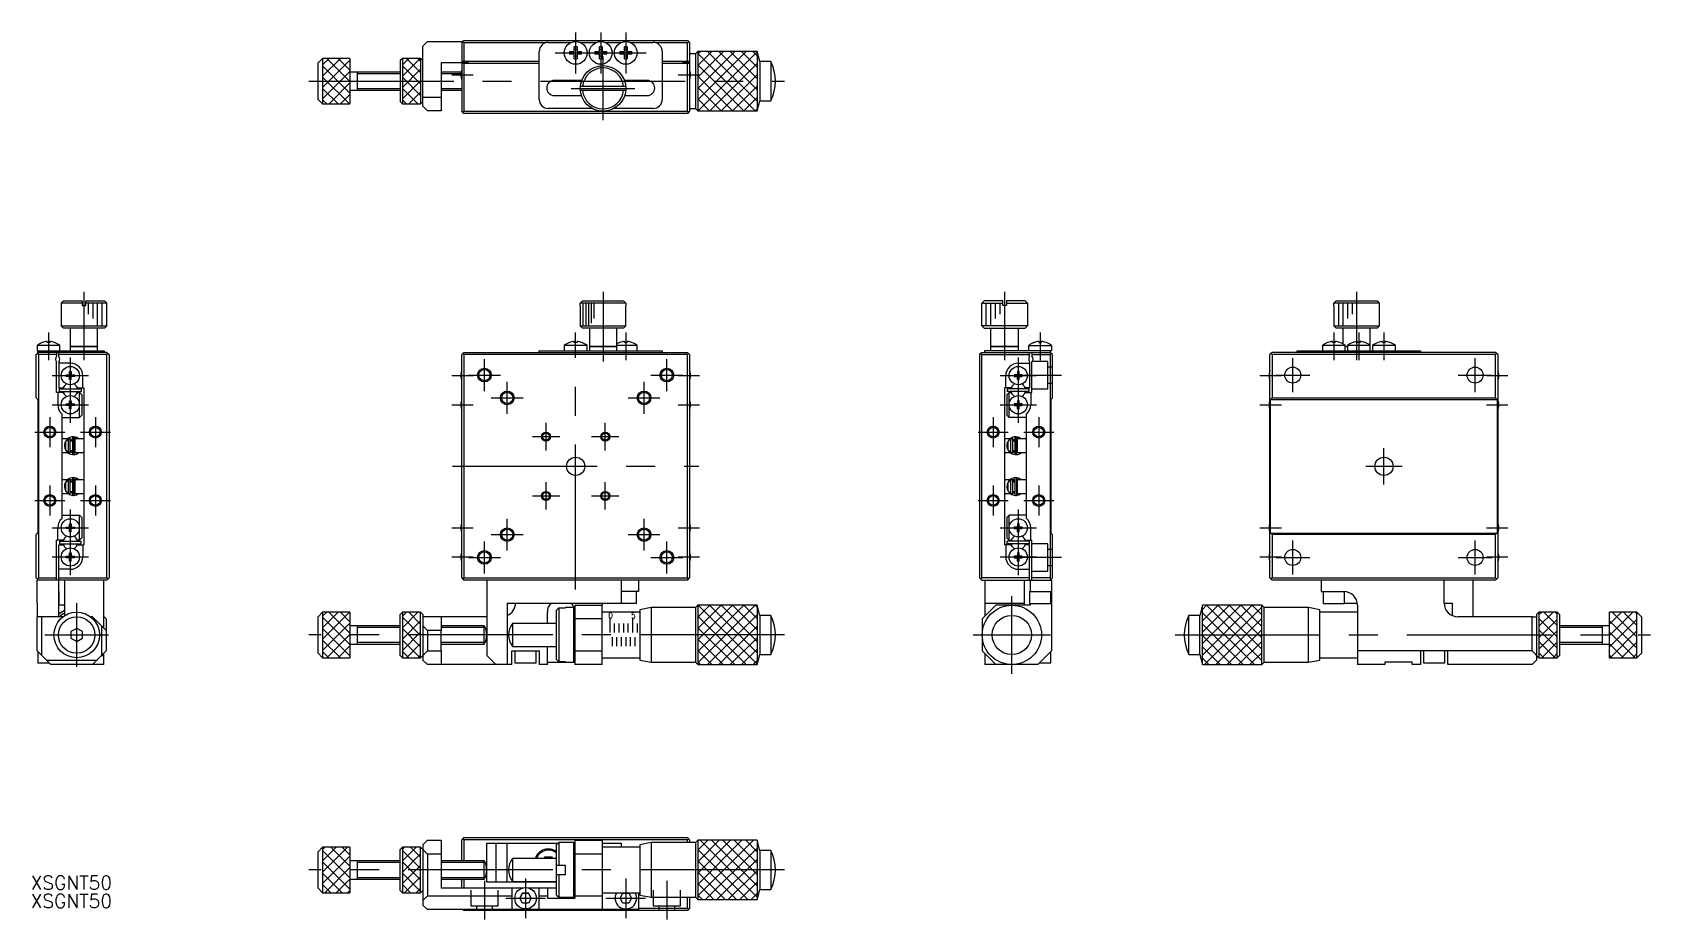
# Model space of a CAD drawing. Extents: x -119 to 236, y -99 to 95.
import ezdxf

# ---------------------------------------------------------------- set-up
doc = ezdxf.new("R2010")
doc.units = 0
doc.linetypes.add('CENTER', pattern=[50.8, 31.75, -6.35, 6.35, -6.35])
doc.linetypes.add('DASHED', pattern=[19.05, 12.7, -6.35])
doc.layers.get('0').update_dxf_attribs({"linetype": 'CONTINUOUS'})
doc.layers.add('CENTER', color=1, linetype='CENTER')
doc.styles.get("Standard").update_dxf_attribs({"font": 'txt.shx', "height": 3, "bigfont": 'bigfont.shx'})

msp = doc.modelspace()

# ---------------------------------------------------------------- texts
at = {"color": 7, "linetype": 'CONTINUOUS'}
for s, width, p in [('0', 0.864, (7.176664, -33.353129)), ('5', 0.72, (12.19093, -33.395926))]:
    msp.add_text(s, height=1.3, dxfattribs=dict(at, width=width)).set_placement(p)

# ---------------------------------------------------------------- blocks, each defined once
blk = doc.blocks.new('*U2')
at = {"color": 7, "linetype": 'CONTINUOUS'}
blk.add_text('XSGNT50', height=3, dxfattribs=at).set_placement((-119.56, -92.85))
blk = doc.blocks.new('*U3')
at = {"color": 7, "linetype": 'CONTINUOUS'}
blk.add_text('XSGNT50', height=3, dxfattribs=at).set_placement((-119.56, -96.87))

# ---------------------------------------------------------------- linework, layer by layer
at = {"color": 7, "linetype": 'CONTINUOUS'}
for p, q in [((-32.5, 93.2), (-33.5, 92.2)), ((-32.5, 93.2), (-24.7, 93.2)), ((-25, 92.9), (-24.5, 93.4)), ((-25, 92.9), (-25, 77.9)), ((-24.75, 93.15), (-24.5, 92.9)), ((-24.5, 93.4), (24.5, 93.4)), ((-6.6245, 92.9), (-24.5, 92.9)), ((-24.5, 92.9), (-24.5, 88.9)), ((-6, 93), (-0.979796, 93)), ((0.979796, 93), (4.520204, 93)), ((6.479796, 93), (10.020204, 93)), ((11.979796, 93), (17, 93)), ((24.5, 92.9), (17.6245, 92.9)), ((24.5, 93.4), (25, 92.9)), ((24.5, 92.9), (24.75, 93.15)), ((24.5, 88.9), (24.5, 92.9)), ((25, 92.9), (25, 77.9)), ((-55.5, 89.5), (-56.5, 88.5)), ((-49.5, 89.5), (-55.5, 89.5)), ((-55.5, 85.59354), (-51.59354, 89.5)), ((-55.5, 89.5), (-55.5, 79.5)), ((-55.5, 88.09354), (-54.09354, 89.5)), ((-55.5, 83.09354), (-49.5, 89.09354)), ((-54.615683, 89.5), (-49.5, 84.384316)), ((-52.115683, 89.5), (-49.5, 86.884316)), ((-49.5, 89.5), (-49.5, 79.5)), ((-38, 89.5), (-38.5, 89)), ((-38.5, 89), (-38.5, 80)), ((-38, 85.59354), (-34.09354, 89.5)), ((-34, 89.5), (-38, 89.5)), ((-38, 88.09354), (-36.59354, 89.5)), ((-38, 89.5), (-38, 79.5)), ((-37.115683, 89.5), (-34, 86.384316)), ((-34.615683, 89.5), (-34, 88.884316)), ((-33.5, 89), (-34, 89.5)), ((-34, 89.5), (-34, 79.5)), ((-33.5, 79), (-33.5, 92.2)), ((-25, 88.9), (-8, 88.9)), ((-8, 80.5), (-8, 91)), ((-1.316245, 91), (-0.3, 91)), ((-0.3, 90.4), (-1.316245, 90.4)), ((-0.3, 91), (-0.3, 92.016245)), ((-0.3, 89.383755), (-0.3, 90.4)), ((0.3, 92.016245), (0.3, 91)), ((0.3, 91), (1.316245, 91)), ((1.316245, 90.4), (0.3, 90.4)), ((0.3, 90.4), (0.3, 89.383755)), ((4.183755, 91), (5.2, 91)), ((5.2, 90.4), (4.183755, 90.4)), ((5.2, 91), (5.2, 92.016245)), ((5.2, 89.383755), (5.2, 90.4)), ((5.8, 92.016245), (5.8, 91)), ((5.8, 91), (6.816245, 91)), ((6.816245, 90.4), (5.8, 90.4)), ((5.8, 90.4), (5.8, 89.383755)), ((9.683755, 91), (10.7, 91)), ((10.7, 90.4), (9.683755, 90.4)), ((10.7, 91), (10.7, 92.016245)), ((10.7, 89.383755), (10.7, 90.4)), ((11.3, 92.016245), (11.3, 91)), ((11.3, 91), (12.316245, 91)), ((12.316245, 90.4), (11.3, 90.4)), ((11.3, 90.4), (11.3, 89.383755)), ((19, 91), (19, 80.5)), ((19, 88.9), (25, 88.9)), ((26.300004, 90.499996), (25, 90.499996)), ((26.800006, 90.999999), (26.300004, 90.499996)), ((26.300004, 90.499996), (26.300004, 78.500004)), ((26.800006, 90.999999), (26.800006, 78.000001)), ((26.800006, 80.393546), (37.406459, 90.999999)), ((26.800006, 82.893546), (34.906459, 90.999999)), ((26.800006, 85.393546), (32.406459, 90.999999)), ((39.800007, 90.999999), (26.800006, 90.999999)), ((26.800006, 87.893546), (29.906459, 90.999999)), ((26.800006, 90.393546), (27.406459, 90.999999)), ((26.800006, 90.58431), (39.384316, 78.000001)), ((26.906461, 78.000001), (39.800007, 90.893547)), ((28.884318, 90.999999), (39.800007, 80.084309)), ((31.384318, 90.999999), (39.800007, 82.584309)), ((33.884318, 90.999999), (39.800007, 85.084309)), ((36.384318, 90.999999), (39.800007, 87.584309)), ((38.884318, 90.999999), (39.800007, 90.084309)), ((39.800007, 90.999999), (39.800007, 78.000001)), ((40.389495, 88.8), (39.800007, 90.999999)), ((40.389495, 88.8), (40.389495, 80.2)), ((42.800006, 88.8), (40.389495, 88.8)), ((42.800006, 88.8), (42.800006, 80.2)), ((-56.5, 80.5), (-56.5, 88.5)), ((-55.5, 87.884316), (-49.5, 81.884316)), ((-55.5, 80.59354), (-49.5, 86.59354)), ((-55.5, 85.384316), (-49.615683, 79.5)), ((-38.5, 86.5), (-49.5, 86.5)), ((-47.9, 86.5), (-47.9, 82.5)), ((-38, 87.884316), (-34, 83.884316)), ((-38, 83.09354), (-34, 87.09354)), ((-38, 85.384316), (-34, 81.384316)), ((-25, 88.5), (-29.5, 88.5)), ((-29.5, 88.5), (-29.5, 78)), ((-25.138088, 86.5), (-29.499981, 86.5)), ((-25.189859, 86.08), (-25.069522, 86.08)), ((-25.069522, 85.72), (-25.189859, 85.72)), ((-25.074144, 86.788616), (-25.069522, 86.786361)), ((-25.069522, 86.08), (-25.069522, 85.72)), ((-25, 88.65), (-23.6, 88.65)), ((-8, 88.4), (-25, 88.4)), ((-24.5, 88.4), (-24.5, 77.9)), ((-23.6, 88.4), (-23.6, 88.65)), ((25, 88.4), (19, 88.4)), ((25, 88.65), (23.6, 88.65)), ((23.6, 88.4), (23.6, 88.65)), ((24.5, 77.9), (24.5, 88.4)), ((25.069522, 86.786361), (25.074144, 86.788616)), ((25.069522, 85.72), (25.069522, 86.08)), ((25.069522, 86.08), (25.189859, 86.08)), ((25.189859, 85.72), (25.069522, 85.72)), ((26.800006, 88.08431), (36.884316, 78.000001)), ((26.800006, 85.58431), (34.384316, 78.000001)), ((29.406461, 78.000001), (39.800007, 88.393547)), ((31.906461, 78.000001), (39.800007, 85.893547)), ((-55.5, 82.884316), (-52.115683, 79.5)), ((-54.09354, 79.5), (-49.5, 84.09354)), ((-49.5, 82.5), (-38.5, 82.5)), ((-38, 80.59354), (-34, 84.59354)), ((-38, 82.884316), (-34.615683, 79.5)), ((-36.59354, 79.5), (-34, 82.09354)), ((-29.499981, 82.5), (-25, 82.5)), ((-25.069522, 85.013638), (-25.074144, 85.011384)), ((1.316252, 84.65), (-4.7, 84.65)), ((10.983974, 83.3), (1.016026, 83.3)), ((1.016026, 82.5), (10.983974, 82.5)), ((15.7, 84.65), (10.683749, 84.65)), ((25.074144, 85.011384), (25.069522, 85.013638)), ((26.800006, 83.08431), (31.884316, 78.000001)), ((34.406461, 78.000001), (39.800007, 83.393547)), ((-56.5, 80.5), (-55.5, 79.5)), ((-55.5, 80.384316), (-54.615683, 79.5)), ((-55.5, 79.5), (-49.5, 79.5)), ((-51.59354, 79.5), (-49.5, 81.59354)), ((-38.5, 80), (-38, 79.5)), ((-38, 80.384316), (-37.115683, 79.5)), ((-38, 79.5), (-34, 79.5)), ((-34.09354, 79.5), (-34, 79.59354)), ((-34, 79.5), (-33.5, 80)), ((-33.5, 81), (-29.5, 81)), ((-32.5, 78), (-33.5, 79)), ((3.625132, 78.5), (-6, 78.5)), ((-4.7, 81.35), (1.246317, 81.35)), ((17, 78.5), (8.374869, 78.5)), ((10.753683, 81.35), (15.7, 81.35)), ((25, 78.500004), (26.300004, 78.500004)), ((26.300004, 78.500004), (26.800006, 78.000001)), ((26.800006, 80.58431), (29.384316, 78.000001)), ((36.906461, 78.000001), (39.800007, 80.893547)), ((39.406461, 78.000001), (39.800007, 78.393547)), ((39.800007, 78.000001), (40.389495, 80.2)), ((40.389495, 80.2), (42.800006, 80.2)), ((-29.5, 78), (-32.5, 78)), ((-24.5, 77.4), (-25, 77.9)), ((-24.5, 77.9), (-24.75, 77.65)), ((-24.5, 77.9), (24.5, 77.9)), ((24.5, 77.4), (-24.5, 77.4)), ((25, 77.9), (24.5, 77.4)), ((24.75, 77.65), (24.5, 77.9)), ((26.800006, 78.08431), (26.884316, 78.000001)), ((26.800006, 78.000001), (39.800007, 78.000001)), ((-112.349996, 36.3), (-112.849996, 35.8)), ((-112.849996, 35.8), (-112.849996, 30.8)), ((-108.249996, 35.8), (-112.849996, 35.8)), ((-112.349996, 36.3), (-108.249996, 36.3)), ((-108.249996, 36.3), (-108.249996, 35.8)), ((-108.249996, 35.8), (-108.249996, 35.3)), ((-107.449996, 36.3), (-103.349996, 36.3)), ((-107.449996, 35.8), (-107.449996, 36.3)), ((-102.849996, 35.8), (-107.449996, 35.8)), ((-107.449996, 35.3), (-107.449996, 35.8)), ((-106.849996, 33.4), (-106.849996, 35.8)), ((-105.849996, 32.4), (-105.849996, 35.8)), ((-104.849996, 30.8), (-104.849996, 35.8)), ((-103.849996, 30.8), (-103.849996, 35.8)), ((-102.849996, 35.8), (-103.349996, 36.3)), ((-102.849996, 30.8), (-102.849996, 35.8)), ((1.016026, 35.8), (1.517813, 36.3)), ((10.983974, 35.8), (1.016026, 35.8)), ((1.016026, 35.3), (1.016026, 35.8)), ((1.517813, 36.3), (10.482187, 36.3)), ((1.6, 35.8), (1.6, 30.8)), ((2.2, 35.8), (2.2, 30.8)), ((2.8, 35.8), (2.8, 30.8)), ((3.4, 35.8), (3.4, 31.4)), ((4, 35.8), (4, 32.4)), ((10.482187, 36.3), (10.983974, 35.8)), ((10.983974, 35.8), (10.983974, 35.3)), ((89.081369, 35.8), (89.581369, 36.3)), ((89.081369, 30.8), (89.081369, 35.8)), ((89.081369, 35.8), (93.681369, 35.8)), ((93.681369, 36.3), (89.581369, 36.3)), ((90.081369, 30.8), (90.081369, 35.8)), ((91.081369, 30.8), (91.081369, 35.8)), ((92.081369, 32.4), (92.081369, 35.8)), ((93.081369, 33.4), (93.081369, 35.8)), ((93.681369, 35.8), (93.681369, 36.3)), ((93.681369, 35.3), (93.681369, 35.8)), ((98.581369, 36.3), (94.481369, 36.3)), ((94.481369, 36.3), (94.481369, 35.8)), ((94.481369, 35.8), (99.081369, 35.8)), ((94.481369, 35.8), (94.481369, 35.3)), ((98.581369, 36.3), (99.081369, 35.8)), ((99.081369, 35.8), (99.081369, 30.8)), ((166.316033, 35.8), (166.81782, 36.3)), ((176.283981, 35.8), (166.316033, 35.8)), ((166.316033, 35.3), (166.316033, 35.8)), ((166.81782, 36.3), (175.782194, 36.3)), ((167.300007, 35.8), (167.300007, 30.8)), ((168.300007, 35.8), (168.300007, 30.8)), ((169.300007, 35.8), (169.300007, 32.4)), ((170.300007, 35.8), (170.300007, 33.4)), ((175.782194, 36.3), (176.283981, 35.8)), ((176.283981, 35.8), (176.283981, 35.3)), ((-108.249996, 35.3), (-107.449996, 35.3)), ((1, 35.3), (1, 30.8)), ((1, 35.3), (1.016026, 35.3)), ((10.983974, 35.3), (11, 35.3)), ((11, 30.8), (11, 35.3)), ((94.481369, 35.3), (93.681369, 35.3)), ((166.300007, 35.3), (166.300007, 30.8)), ((166.300007, 35.3), (166.316033, 35.3)), ((176.283981, 35.3), (176.300007, 35.3)), ((176.300007, 30.8), (176.300007, 35.3)), ((-112.849996, 30.8), (-102.849996, 30.8)), ((-112.849996, 30.8), (-112.349996, 30.3)), ((-103.349996, 30.3), (-112.349996, 30.3)), ((-110.849996, 30.3), (-110.849996, 25.3)), ((-104.849996, 25.3), (-104.849996, 30.3)), ((-103.349996, 30.3), (-102.849996, 30.8)), ((1, 30.8), (11, 30.8)), ((1, 30.8), (1.5, 30.3)), ((10.5, 30.3), (1.5, 30.3)), ((3, 30.3), (3, 25.3)), ((9, 25.3), (9, 30.3)), ((10.5, 30.3), (11, 30.8)), ((99.081369, 30.8), (89.081369, 30.8)), ((89.581369, 30.3), (89.081369, 30.8)), ((89.581369, 30.3), (98.581369, 30.3)), ((91.081369, 25.3), (91.081369, 30.3)), ((97.081369, 30.3), (97.081369, 25.3)), ((99.081369, 30.8), (98.581369, 30.3)), ((166.300007, 30.8), (176.300007, 30.8)), ((166.300007, 30.8), (166.800007, 30.3)), ((175.800007, 30.3), (166.800007, 30.3)), ((168.300007, 30.3), (168.300007, 26.864102)), ((174.300007, 25.3), (174.300007, 30.3)), ((175.800007, 30.3), (176.300007, 30.8)), ((-118.349996, 24.5), (-117.849996, 25)), ((-113.149996, 26.522499), (-118.149996, 26.522499)), ((-118.149996, 26.522499), (-118.149996, 25.3)), ((-118.149996, 25.3), (-103.449996, 25.3)), ((-117.949996, 25), (-117.949996, 25.3)), ((-102.849996, 25), (-117.949996, 25)), ((-116.966241, 27.165302), (-116.999996, 27.165302)), ((-115.949996, 27.165302), (-115.949996, 27.377436)), ((-115.349996, 27.165302), (-115.949996, 27.165302)), ((-115.349996, 27.377436), (-115.349996, 27.165302)), ((-114.299996, 27.165302), (-114.333752, 27.165302)), ((-113.849996, 25), (-113.849996, 24.161438)), ((-113.349996, 24.1), (-113.349996, 25)), ((-113.149996, 25.3), (-113.149996, 26.522499)), ((-104.849996, 26.3), (-110.849996, 26.3)), ((-110.849996, 26.3), (-104.849996, 26.3)), ((-103.449996, 25.3), (-103.449996, 25)), ((-102.849996, 25), (-102.349996, 24.5)), ((-24.5, 25), (-25, 24.5)), ((-24.5, 25), (24.5, 25)), ((-8, 25), (-8, 25.3)), ((-8, 25.3), (19, 25.3)), ((-2.5, 26.522499), (-2.5, 25.3)), ((0, 26.522499), (-2.5, 26.522499)), ((-1.316245, 27.165302), (-1.35, 27.165302)), ((-0.3, 27.165302), (-0.3, 27.377436)), ((0.3, 27.165302), (-0.3, 27.165302)), ((2.5, 26.522499), (0, 26.522499)), ((0.3, 27.377436), (0.3, 27.165302)), ((1.35, 27.165302), (1.316245, 27.165302)), ((2.5, 25.3), (2.5, 26.522499)), ((6, 26.3), (3, 26.3)), ((3, 26.3), (6, 26.3)), ((9, 26.3), (6, 26.3)), ((6, 26.3), (9, 26.3)), ((11, 26.522499), (9, 26.522499)), ((9.683755, 27.165302), (9.65, 27.165302)), ((10.7, 27.165302), (10.7, 27.377436)), ((11.3, 27.165302), (10.7, 27.165302)), ((13.5, 26.522499), (11, 26.522499)), ((11.3, 27.377436), (11.3, 27.165302)), ((12.35, 27.165302), (12.316245, 27.165302)), ((13.5, 25.3), (13.5, 26.522499)), ((19, 25.3), (19, 25)), ((25, 24.5), (24.5, 25)), ((89.081369, 25), (88.581369, 24.5)), ((89.081369, 25), (104.181369, 25)), ((104.381369, 25.3), (89.681369, 25.3)), ((89.681369, 25.3), (89.681369, 25)), ((97.081369, 26.3), (91.081369, 26.3)), ((91.081369, 26.3), (97.081369, 26.3)), ((99.381369, 26.522499), (104.381369, 26.522499)), ((99.381369, 25.3), (99.381369, 26.522499)), ((99.581369, 24.1), (99.581369, 25)), ((100.081369, 25), (100.081369, 24.161438)), ((100.531369, 27.165302), (100.565125, 27.165302)), ((101.581369, 27.377436), (101.581369, 27.165302)), ((101.581369, 27.165302), (102.181369, 27.165302)), ((102.181369, 27.165302), (102.181369, 27.377436)), ((103.197614, 27.165302), (103.231369, 27.165302)), ((104.581369, 24.5), (104.081369, 25)), ((104.181369, 25), (104.181369, 25.3)), ((104.381369, 26.522499), (104.381369, 25.3)), ((152.800007, 25), (152.300007, 24.5)), ((201.800007, 25), (152.800007, 25)), ((158.300007, 25), (158.300007, 25.3)), ((158.300007, 25.3), (185.300007, 25.3)), ((168.800007, 26.522499), (163.800007, 26.522499)), ((163.800007, 26.522499), (163.800007, 25.3)), ((164.983762, 27.165302), (164.950007, 27.165302)), ((166.000007, 27.165302), (166.000007, 27.377436)), ((166.600007, 27.165302), (166.000007, 27.165302)), ((166.600007, 27.377436), (166.600007, 27.165302)), ((167.650007, 27.165302), (167.616252, 27.165302)), ((168.800007, 25.3), (168.800007, 26.522499)), ((169.300007, 26.3), (168.800007, 26.3)), ((168.800007, 26.3), (169.300007, 26.3)), ((174.300007, 26.522499), (169.300007, 26.522499)), ((169.300007, 26.522499), (169.300007, 25.3)), ((170.483762, 27.165302), (170.450007, 27.165302)), ((171.500007, 27.165302), (171.500007, 27.377436)), ((172.100007, 27.165302), (171.500007, 27.165302)), ((172.100007, 27.377436), (172.100007, 27.165302)), ((173.150007, 27.165302), (173.116252, 27.165302)), ((179.800007, 26.522499), (174.800007, 26.522499)), ((174.800007, 26.522499), (174.800007, 25.3)), ((175.983762, 27.165302), (175.950007, 27.165302)), ((177.000007, 27.165302), (177.000007, 27.377436)), ((177.600007, 27.165302), (177.000007, 27.165302)), ((177.600007, 27.377436), (177.600007, 27.165302)), ((178.650007, 27.165302), (178.616252, 27.165302)), ((179.800007, 25.3), (179.800007, 26.522499)), ((185.300007, 25.3), (185.300007, 25)), ((202.300007, 24.5), (201.800007, 25)), ((-118.349996, 15), (-118.349996, 24.5)), ((-117.849996, 24.5), (-118.099996, 24.75)), ((-117.849996, 24.5), (-117.849996, -24.5)), ((-113.849996, 24.5), (-117.849996, 24.5)), ((-113.849996, 16.2), (-113.849996, 22.838562)), ((-102.849996, 24.5), (-113.349996, 24.5)), ((-113.349996, 22.9), (-113.349996, 17.2)), ((-110.849996, 22.6), (-113.349996, 22.6)), ((-102.599996, 24.75), (-102.849996, 24.5)), ((-102.849996, -24.5), (-102.849996, 24.5)), ((-102.349996, 24.5), (-102.349996, -24.5)), ((-25, -24.5), (-25, 24.5)), ((-24.5, 24.5), (-24.75, 24.75)), ((-24.5, 24.5), (-24.5, -24.5)), ((24.5, 24.5), (-24.5, 24.5)), ((24.75, 24.75), (24.5, 24.5)), ((24.5, -24.5), (24.5, 24.5)), ((25, 24.5), (25, -24.5)), ((88.581369, 24.5), (88.581369, -24.5)), ((88.831369, 24.75), (89.081369, 24.5)), ((89.081369, -24.5), (89.081369, 24.5)), ((89.081369, 24.5), (99.581369, 24.5)), ((97.081369, 22.6), (99.581369, 22.6)), ((99.581369, 22.9), (99.581369, 17.2)), ((100.081369, 24.5), (104.081369, 24.5)), ((100.081369, 16.2), (100.081369, 22.838562)), ((104.081369, 24.5), (104.331369, 24.75)), ((104.081369, 24.5), (104.081369, -24.5)), ((104.581369, 15), (104.581369, 24.5)), ((152.300007, -24.5), (152.300007, 24.5)), ((152.800007, 24.5), (152.550007, 24.75)), ((201.800007, 24.5), (152.800007, 24.5)), ((152.800007, 24.5), (152.800007, 15)), ((202.050007, 24.75), (201.800007, 24.5)), ((201.800007, 15), (201.800007, 24.5)), ((202.300007, 24.5), (202.300007, -24.5)), ((-111.736358, 19.72), (-111.736358, 20.08)), ((-111.736358, 20.08), (-111.029996, 20.08)), ((-111.029996, 19.72), (-111.736358, 19.72)), ((-111.029996, 20.08), (-111.029996, 20.786361)), ((-111.029996, 20.786361), (-110.669996, 20.786361)), ((-111.019624, 20.069628), (-111.029996, 20.08)), ((-111.019624, 19.730372), (-111.029996, 19.72)), ((-111.029996, 19.013638), (-111.029996, 19.72)), ((-110.669996, 19.013638), (-111.029996, 19.013638)), ((-111.019624, 20.069628), (-110.680369, 20.069628)), ((-111.019624, 19.730372), (-111.019624, 20.069628)), ((-110.680369, 19.730372), (-111.019624, 19.730372)), ((-110.680369, 20.069628), (-110.669996, 20.08)), ((-110.680369, 20.069628), (-110.680369, 19.730372)), ((-110.680369, 19.730372), (-110.669996, 19.72)), ((-110.669996, 20.786361), (-110.669996, 20.08)), ((-110.669996, 20.08), (-109.963635, 20.08)), ((-110.669996, 19.013638), (-110.669996, 19.72)), ((-109.963635, 19.72), (-110.669996, 19.72)), ((-109.963635, 20.08), (-109.963635, 19.72)), ((-108.099996, 17.2), (-108.099996, 19.85)), ((-25.189859, 20.08), (-25.069522, 20.08)), ((-25.069522, 19.72), (-25.189859, 19.72)), ((-25.074144, 20.788616), (-25.069522, 20.786361)), ((-25.074144, 20.788616), (-25.069522, 20.786361)), ((-25.069522, 19.013638), (-25.074144, 19.011384)), ((-25.069522, 19.013638), (-25.074144, 19.011384)), ((-25.069522, 20.08), (-25.069522, 19.72)), ((25.069522, 20.786361), (25.074144, 20.788616)), ((25.069522, 20.786361), (25.074144, 20.788616)), ((25.069522, 20.08), (25.189859, 20.08)), ((25.069522, 19.72), (25.069522, 20.08)), ((25.189859, 19.72), (25.069522, 19.72)), ((25.074144, 19.011384), (25.069522, 19.013638)), ((25.074144, 19.011384), (25.069522, 19.013638)), ((94.331369, 17.2), (94.331369, 19.85)), ((96.195008, 20.08), (96.195008, 19.72)), ((96.901369, 20.08), (96.195008, 20.08)), ((96.195008, 19.72), (96.901369, 19.72)), ((97.261369, 20.786361), (96.901369, 20.786361)), ((96.901369, 20.786361), (96.901369, 20.08)), ((96.911742, 20.069628), (96.901369, 20.08)), ((96.911742, 19.730372), (96.901369, 19.72)), ((96.901369, 19.013638), (96.901369, 19.72)), ((96.901369, 19.013638), (97.261369, 19.013638)), ((96.911742, 20.069628), (96.911742, 19.730372)), ((97.250997, 20.069628), (96.911742, 20.069628)), ((96.911742, 19.730372), (97.250997, 19.730372)), ((97.250997, 20.069628), (97.261369, 20.08)), ((97.250997, 19.730372), (97.250997, 20.069628)), ((97.250997, 19.730372), (97.261369, 19.72)), ((97.261369, 20.08), (97.261369, 20.786361)), ((97.967731, 20.08), (97.261369, 20.08)), ((97.261369, 19.72), (97.967731, 19.72)), ((97.261369, 19.013638), (97.261369, 19.72)), ((97.967731, 19.72), (97.967731, 20.08)), ((152.110148, 20.08), (152.230485, 20.08)), ((152.230485, 19.72), (152.110148, 19.72)), ((152.225863, 20.788616), (152.230485, 20.786361)), ((152.230485, 19.013638), (152.225863, 19.011384)), ((152.230485, 20.08), (152.230485, 19.72)), ((202.369529, 20.786361), (202.374151, 20.788616)), ((202.369529, 19.72), (202.369529, 20.08)), ((202.369529, 20.08), (202.489866, 20.08)), ((202.489866, 19.72), (202.369529, 19.72)), ((202.374151, 19.011384), (202.369529, 19.013638)), ((-118.349996, 15), (-117.999996, 14.65)), ((-117.999996, 14.65), (-117.999996, -14.65)), ((-112.394408, 16.2), (-113.849996, 16.2)), ((-113.599996, 16.2), (-113.599996, 13.5)), ((-113.349996, 17.2), (-112.394408, 17.2)), ((-113.249996, 16.4), (-113.249996, 17)), ((-113.249996, 17), (-108.449996, 17)), ((-113.249996, 16.4), (-108.449996, 16.4)), ((-112.394408, 17.2), (-112.224812, 17.49375)), ((-112.224812, 15.90625), (-112.394408, 16.2)), ((-111.029996, 14.386361), (-110.669996, 14.386361)), ((-111.029996, 13.68), (-111.029996, 14.386361)), ((-110.669996, 14.386361), (-110.669996, 13.68)), ((-109.475181, 17.49375), (-109.305584, 17.2)), ((-109.305584, 16.2), (-109.475181, 15.90625)), ((-109.305584, 17.2), (-107.849996, 17.2)), ((-108.849996, 16.2), (-109.305584, 16.2)), ((-108.849996, 10.7), (-108.849996, 16.2)), ((-108.849996, 16.2), (-108.349996, 15.7)), ((-108.449996, 17), (-108.449996, 16.4)), ((-108.349996, 15.7), (-108.349996, 11.2)), ((-107.849996, 17.2), (-107.849996, -17.2)), ((-25.074144, 14.388616), (-25.069522, 14.386361)), ((-25.074144, 14.388616), (-25.069522, 14.386361)), ((25.069522, 14.386361), (25.074144, 14.388616)), ((25.069522, 14.386361), (25.074144, 14.388616)), ((94.081369, 17.2), (94.081369, -17.2)), ((95.536957, 17.2), (94.081369, 17.2)), ((95.081369, 16.2), (94.581369, 15.7)), ((94.581369, 15.7), (94.581369, 11.2)), ((99.481369, 17), (94.681369, 17)), ((94.681369, 17), (94.681369, 16.4)), ((99.481369, 16.4), (94.681369, 16.4)), ((95.081369, 10.7), (95.081369, 16.2)), ((95.081369, 16.2), (95.536957, 16.2)), ((95.706554, 17.49375), (95.536957, 17.2)), ((95.536957, 16.2), (95.706554, 15.90625)), ((96.901369, 14.386361), (96.901369, 13.68)), ((97.261369, 14.386361), (96.901369, 14.386361)), ((97.261369, 13.68), (97.261369, 14.386361)), ((98.625781, 17.2), (98.456185, 17.49375)), ((98.456185, 15.90625), (98.625781, 16.2)), ((99.581369, 17.2), (98.625781, 17.2)), ((98.625781, 16.2), (100.081369, 16.2)), ((99.481369, 16.4), (99.481369, 17)), ((99.831369, 16.2), (99.831369, 13.5)), ((104.581369, 15), (104.231369, 14.65)), ((104.231369, 14.65), (104.231369, -14.65)), ((152.225863, 14.388616), (152.230485, 14.386361)), ((152.450007, 14.65), (152.800007, 15)), ((152.450007, -14.65), (152.450007, 14.65)), ((152.450007, 14.65), (202.150007, 14.65)), ((152.800007, 15), (201.800007, 15)), ((201.800007, 15), (202.150007, 14.65)), ((202.150007, 14.65), (202.150007, -14.65)), ((202.369529, 14.386361), (202.374151, 14.388616)), ((-112.649996, -11.420938), (-112.649996, 11.420938)), ((-112.649996, 10.7), (-108.849996, 10.7)), ((-111.736358, 13.32), (-111.736358, 13.68)), ((-111.736358, 13.68), (-111.029996, 13.68)), ((-111.029996, 13.32), (-111.736358, 13.32)), ((-111.019624, 13.669628), (-111.029996, 13.68)), ((-111.019624, 13.330372), (-111.029996, 13.32)), ((-111.029996, 12.613638), (-111.029996, 13.32)), ((-110.669996, 12.613638), (-111.029996, 12.613638)), ((-111.019624, 13.669628), (-110.680369, 13.669628)), ((-111.019624, 13.330372), (-111.019624, 13.669628)), ((-110.680369, 13.330372), (-111.019624, 13.330372)), ((-110.680369, 13.669628), (-110.669996, 13.68)), ((-110.680369, 13.669628), (-110.680369, 13.330372)), ((-110.680369, 13.330372), (-110.669996, 13.32)), ((-110.669996, 13.68), (-109.963635, 13.68)), ((-110.669996, 12.613638), (-110.669996, 13.32)), ((-109.963635, 13.32), (-110.669996, 13.32)), ((-109.963635, 13.68), (-109.963635, 13.32)), ((-108.349996, 11.2), (-108.849996, 10.7)), ((-25.189859, 13.68), (-25.069522, 13.68)), ((-25.069522, 13.32), (-25.189859, 13.32)), ((-25.069522, 12.613638), (-25.074144, 12.611384)), ((-25.069522, 12.613638), (-25.074144, 12.611384)), ((-25.069522, 13.68), (-25.069522, 13.32)), ((25.069522, 13.68), (25.189859, 13.68)), ((25.069522, 13.32), (25.069522, 13.68)), ((25.189859, 13.32), (25.069522, 13.32)), ((25.074144, 12.611384), (25.069522, 12.613638)), ((25.074144, 12.611384), (25.069522, 12.613638)), ((94.581369, 11.2), (95.081369, 10.7)), ((98.881369, 10.7), (95.081369, 10.7)), ((96.195008, 13.68), (96.195008, 13.32)), ((96.901369, 13.68), (96.195008, 13.68)), ((96.195008, 13.32), (96.901369, 13.32)), ((96.911742, 13.669628), (96.901369, 13.68)), ((96.911742, 13.330372), (96.901369, 13.32)), ((96.901369, 12.613638), (96.901369, 13.32)), ((96.901369, 12.613638), (97.261369, 12.613638)), ((96.911742, 13.669628), (96.911742, 13.330372)), ((97.250997, 13.669628), (96.911742, 13.669628)), ((96.911742, 13.330372), (97.250997, 13.330372)), ((97.250997, 13.669628), (97.261369, 13.68)), ((97.250997, 13.330372), (97.250997, 13.669628)), ((97.250997, 13.330372), (97.261369, 13.32)), ((97.967731, 13.68), (97.261369, 13.68)), ((97.261369, 12.613638), (97.261369, 13.32)), ((97.261369, 13.32), (97.967731, 13.32)), ((97.967731, 13.32), (97.967731, 13.68)), ((98.881369, -11.420938), (98.881369, 11.420938)), ((152.110148, 13.68), (152.230485, 13.68)), ((152.230485, 13.32), (152.110148, 13.32)), ((152.230485, 12.613638), (152.225863, 12.611384)), ((152.230485, 13.68), (152.230485, 13.32)), ((202.369529, 13.32), (202.369529, 13.68)), ((202.369529, 13.68), (202.489866, 13.68)), ((202.489866, 13.32), (202.369529, 13.32)), ((202.374151, 12.611384), (202.369529, 12.613638)), ((-111.451621, 6), (-112.649996, 6)), ((-111.849996, 5.416515), (-111.349996, 5.945683)), ((-111.849996, 3.583485), (-111.849996, 5.416515)), ((-111.349996, 3.054317), (-111.849996, 3.583485)), ((-111.450462, 6), (-111.450627, 6)), ((-110.849996, 6), (-111.349996, 6)), ((-111.349996, 6), (-111.349996, 5.945683)), ((-111.349996, 5.945683), (-111.349996, 3.054317)), ((-110.850007, 5.914926), (-110.397874, 6.046028)), ((-110.849996, 3), (-110.849996, 6)), ((-110.397846, 5.5), (-110.849996, 5.5)), ((-110.649996, 5.5), (-110.649996, 6)), ((-110.397846, 6.258046), (-110.397846, 2.758046)), ((-109.428967, 6.299002), (-110.170511, 6.456727)), ((-109.998528, 6.289885), (-110.000286, 6.289048)), ((-109.966938, 6.303901), (-109.998528, 6.289885)), ((-109.997846, 2.758046), (-109.997846, 6.258046)), ((-109.997846, 5.656435), (-109.850029, 5.916361)), ((-109.849996, 5.5), (-109.997846, 5.5)), ((-109.934701, 6.316321), (-109.966938, 6.303901)), ((-109.901895, 6.327113), (-109.934701, 6.316321)), ((-109.868601, 6.336251), (-109.901895, 6.327113)), ((-109.834901, 6.343715), (-109.868601, 6.336251)), ((-109.849996, 6), (-109.849996, 3)), ((-107.849996, 6), (-109.849996, 6)), ((-109.800876, 6.349485), (-109.834901, 6.343715)), ((-109.76661, 6.353548), (-109.800876, 6.349485)), ((-109.732187, 6.355894), (-109.76661, 6.353548)), ((-109.697691, 6.356517), (-109.732187, 6.355894)), ((-109.663206, 6.355416), (-109.697691, 6.356517)), ((-109.628816, 6.352592), (-109.663206, 6.355416)), ((-109.594605, 6.348053), (-109.628816, 6.352592)), ((-109.560657, 6.341809), (-109.594605, 6.348053)), ((-109.527056, 6.333875), (-109.560657, 6.341809)), ((-109.530396, 6.011824), (-109.536721, 6)), ((-109.523934, 6.024329), (-109.530396, 6.011824)), ((-109.493883, 6.32427), (-109.527056, 6.333875)), ((-109.422169, 6.296089), (-109.526191, 5.999982)), ((-109.51738, 6.037435), (-109.523934, 6.024329)), ((-109.510773, 6.051057), (-109.51738, 6.037435)), ((-109.504159, 6.065105), (-109.510773, 6.051057)), ((-109.497579, 6.079491), (-109.504159, 6.065105)), ((-109.491076, 6.094119), (-109.497579, 6.079491)), ((-109.461223, 6.313017), (-109.493883, 6.32427)), ((-109.484692, 6.108895), (-109.491076, 6.094119)), ((-109.478469, 6.123723), (-109.484692, 6.108895)), ((-109.472446, 6.138508), (-109.478469, 6.123723)), ((-109.466664, 6.153153), (-109.472446, 6.138508)), ((-109.461159, 6.167564), (-109.466664, 6.153153)), ((-109.430832, 6.300863), (-109.461223, 6.313017)), ((-109.455968, 6.181646), (-109.461159, 6.167564)), ((-109.451123, 6.195309), (-109.455968, 6.181646)), ((-109.446656, 6.208465), (-109.451123, 6.195309)), ((-109.442597, 6.221027), (-109.446656, 6.208465)), ((-109.438971, 6.232915), (-109.442597, 6.221027)), ((-109.435802, 6.244051), (-109.438971, 6.232915)), ((-109.433111, 6.254364), (-109.435802, 6.244051)), ((-109.430914, 6.263786), (-109.433111, 6.254364)), ((-109.432165, 6.301144), (-109.430172, 6.300489)), ((-108.944197, 6.000034), (-109.431272, 6.300011)), ((-109.429227, 6.272256), (-109.430914, 6.263786)), ((-109.430172, 6.300489), (-109.428694, 6.298643)), ((-109.42806, 6.279719), (-109.429227, 6.272256)), ((-109.428694, 6.298643), (-109.427739, 6.295621)), ((-109.427421, 6.286128), (-109.42806, 6.279719)), ((-109.427739, 6.295621), (-109.427313, 6.29144)), ((-109.427313, 6.29144), (-109.427421, 6.286128)), ((-109.42543, 6.296655), (-109.422169, 6.296089)), ((95.279744, 6), (94.081369, 6)), ((94.881369, 5.416515), (95.381369, 5.945683)), ((94.881369, 3.583485), (94.881369, 5.416515)), ((95.381369, 3.054317), (94.881369, 3.583485)), ((95.280903, 6), (95.280738, 6)), ((95.381369, 6), (95.381369, 5.945683)), ((95.881369, 6), (95.381369, 6)), ((95.381369, 5.945683), (95.381369, 3.054317)), ((95.881358, 5.914926), (96.333491, 6.046028)), ((95.881369, 3), (95.881369, 6)), ((96.333519, 5.5), (95.881369, 5.5)), ((96.081369, 5.5), (96.081369, 6)), ((96.333519, 6.258046), (96.333519, 2.758046)), ((97.302398, 6.299002), (96.560854, 6.456727)), ((96.732837, 6.289885), (96.731079, 6.289048)), ((96.764427, 6.303901), (96.732837, 6.289885)), ((96.733519, 2.758046), (96.733519, 6.258046)), ((96.733519, 5.656435), (96.881336, 5.916361)), ((96.881369, 5.5), (96.733519, 5.5)), ((96.796664, 6.316321), (96.764427, 6.303901)), ((96.82947, 6.327113), (96.796664, 6.316321)), ((96.862764, 6.336251), (96.82947, 6.327113)), ((96.896464, 6.343715), (96.862764, 6.336251)), ((96.881369, 6), (96.881369, 3)), ((98.881369, 6), (96.881369, 6)), ((96.930489, 6.349485), (96.896464, 6.343715)), ((96.964755, 6.353548), (96.930489, 6.349485)), ((96.999178, 6.355894), (96.964755, 6.353548)), ((97.033674, 6.356517), (96.999178, 6.355894)), ((97.068159, 6.355416), (97.033674, 6.356517)), ((97.102549, 6.352592), (97.068159, 6.355416)), ((97.13676, 6.348053), (97.102549, 6.352592)), ((97.170708, 6.341809), (97.13676, 6.348053)), ((97.204309, 6.333875), (97.170708, 6.341809)), ((97.200969, 6.011824), (97.194644, 6)), ((97.207431, 6.024329), (97.200969, 6.011824)), ((97.237482, 6.32427), (97.204309, 6.333875)), ((97.309196, 6.296089), (97.205174, 5.999982)), ((97.213985, 6.037435), (97.207431, 6.024329)), ((97.220592, 6.051057), (97.213985, 6.037435)), ((97.227206, 6.065105), (97.220592, 6.051057)), ((97.233786, 6.079491), (97.227206, 6.065105)), ((97.240289, 6.094119), (97.233786, 6.079491)), ((97.270142, 6.313017), (97.237482, 6.32427)), ((97.246673, 6.108895), (97.240289, 6.094119)), ((97.252896, 6.123723), (97.246673, 6.108895)), ((97.258919, 6.138508), (97.252896, 6.123723)), ((97.264701, 6.153153), (97.258919, 6.138508)), ((97.270206, 6.167564), (97.264701, 6.153153)), ((97.300533, 6.300863), (97.270142, 6.313017)), ((97.275397, 6.181646), (97.270206, 6.167564)), ((97.280242, 6.195309), (97.275397, 6.181646)), ((97.284709, 6.208465), (97.280242, 6.195309)), ((97.288768, 6.221027), (97.284709, 6.208465)), ((97.292394, 6.232915), (97.288768, 6.221027)), ((97.295563, 6.244051), (97.292394, 6.232915)), ((97.298254, 6.254364), (97.295563, 6.244051)), ((97.300451, 6.263786), (97.298254, 6.254364)), ((97.2992, 6.301144), (97.301193, 6.300489)), ((97.787168, 6.000034), (97.300093, 6.300011)), ((97.302138, 6.272256), (97.300451, 6.263786)), ((97.301193, 6.300489), (97.302671, 6.298643)), ((97.303305, 6.279719), (97.302138, 6.272256)), ((97.302671, 6.298643), (97.303626, 6.295621)), ((97.303944, 6.286128), (97.303305, 6.279719)), ((97.303626, 6.295621), (97.304052, 6.29144)), ((97.304052, 6.29144), (97.303944, 6.286128)), ((97.305935, 6.296655), (97.309196, 6.296089)), ((-112.649996, 3), (-111.432475, 3)), ((-111.432013, 3), (-111.431907, 3)), ((-111.431379, 3), (-111.431258, 3)), ((-111.349996, 3.054317), (-111.349996, 3)), ((-111.349996, 3), (-110.849996, 3)), ((-110.397848, 2.970366), (-110.850065, 3.100898)), ((-110.849996, 3.5), (-110.397846, 3.5)), ((-110.649996, 3.024524), (-110.649996, 3.5)), ((-110.175869, 2.559274), (-110.075081, 2.562912)), ((-109.997846, 3.5), (-109.849996, 3.5)), ((-109.850036, 3.099736), (-109.997846, 3.359657)), ((-109.849787, 2.996816), (-109.997843, 2.970048)), ((-109.849996, 3), (-107.849996, 3)), ((-109.836762, 2.999892), (-109.849787, 2.996816)), ((-109.48979, 2.693134), (-109.488653, 2.693503)), ((-109.488653, 2.693503), (-109.487631, 2.693837)), ((-109.487631, 2.693837), (-109.486345, 2.694259)), ((-109.486345, 2.694259), (-109.484675, 2.694811)), ((-109.484675, 2.694811), (-109.483063, 2.695349)), ((-109.483063, 2.695349), (-109.479849, 2.696435)), ((-109.479849, 2.696435), (-109.478035, 2.697056)), ((-109.478035, 2.697056), (-109.474467, 2.698293)), ((-109.474467, 2.698293), (-109.430832, 2.71523)), ((-109.432165, 2.714949), (-109.432472, 2.71568)), ((-109.430832, 2.71523), (-109.432165, 2.714949)), ((-109.431074, 2.716166), (-109.378144, 2.739769)), ((94.081369, 3), (95.29889, 3)), ((95.299352, 3), (95.299458, 3)), ((95.299986, 3), (95.300107, 3)), ((95.381369, 3.054317), (95.381369, 3)), ((95.381369, 3), (95.881369, 3)), ((96.333517, 2.970366), (95.8813, 3.100898)), ((95.881369, 3.5), (96.333519, 3.5)), ((96.081369, 3.024524), (96.081369, 3.5)), ((96.555496, 2.559274), (96.656284, 2.562912)), ((96.733519, 3.5), (96.881369, 3.5)), ((96.881329, 3.099736), (96.733519, 3.359657)), ((96.881578, 2.996816), (96.733522, 2.970048)), ((96.881369, 3), (98.881369, 3)), ((96.894603, 2.999892), (96.881578, 2.996816)), ((97.241575, 2.693134), (97.242712, 2.693503)), ((97.242712, 2.693503), (97.243734, 2.693837)), ((97.243734, 2.693837), (97.24502, 2.694259)), ((97.24502, 2.694259), (97.24669, 2.694811)), ((97.24669, 2.694811), (97.248302, 2.695349)), ((97.248302, 2.695349), (97.251516, 2.696435)), ((97.251516, 2.696435), (97.25333, 2.697056)), ((97.25333, 2.697056), (97.256898, 2.698293)), ((97.256898, 2.698293), (97.300533, 2.71523)), ((97.2992, 2.714949), (97.298893, 2.71568)), ((97.300533, 2.71523), (97.2992, 2.714949)), ((97.300291, 2.716166), (97.353221, 2.739769)), ((-111.507182, -3), (-112.649996, -3)), ((-111.849996, -3.583485), (-111.349996, -3.054317)), ((-111.506371, -3), (-111.506545, -3)), ((-111.505989, -3), (-111.506094, -3)), ((-110.849996, -3), (-111.349996, -3)), ((-111.349996, -3), (-111.349996, -3.054317)), ((-111.349996, -3.054317), (-111.349996, -5.945683)), ((-110.850119, -3.0321), (-110.387134, -2.89593)), ((-110.849996, -6), (-110.849996, -3)), ((-110.387107, -3.5), (-110.849996, -3.5)), ((-110.649996, -3), (-110.776009, -3)), ((-110.649996, -3.5), (-110.649996, -3)), ((-110.387107, -2.683911), (-110.387107, -6.183911)), ((-109.418228, -2.642955), (-110.159771, -2.485231)), ((-109.987789, -2.652073), (-109.989547, -2.652909)), ((-109.956199, -2.638056), (-109.987789, -2.652073)), ((-109.987107, -6.183911), (-109.987107, -2.683911)), ((-109.987107, -3.285522), (-109.850042, -3.032215)), ((-109.849996, -3.5), (-109.987107, -3.5)), ((-109.923962, -2.625637), (-109.956199, -2.638056)), ((-109.891156, -2.614845), (-109.923962, -2.625637)), ((-109.857862, -2.605706), (-109.891156, -2.614845)), ((-109.824162, -2.598243), (-109.857862, -2.605706)), ((-109.849996, -3), (-109.849996, -6)), ((-107.849996, -3), (-109.849996, -3)), ((-109.790137, -2.592473), (-109.824162, -2.598243)), ((-109.755871, -2.58841), (-109.790137, -2.592473)), ((-109.782344, -2.999911), (-109.600977, -2.999968)), ((-109.721448, -2.586064), (-109.755871, -2.58841)), ((-109.686952, -2.585441), (-109.721448, -2.586064)), ((-109.652466, -2.586542), (-109.686952, -2.585441)), ((-109.618076, -2.589365), (-109.652466, -2.586542)), ((-109.583866, -2.593904), (-109.618076, -2.589365)), ((-109.549918, -2.600148), (-109.583866, -2.593904)), ((-109.559126, -2.994973), (-109.563303, -3)), ((-109.554578, -2.988902), (-109.559126, -2.994973)), ((-109.549688, -2.981825), (-109.554578, -2.988902)), ((-109.41143, -2.645869), (-109.551276, -3.000019)), ((-109.516317, -2.608082), (-109.549918, -2.600148)), ((-109.544485, -2.973786), (-109.549688, -2.981825)), ((-109.539001, -2.964834), (-109.544485, -2.973786)), ((-109.53327, -2.955024), (-109.539001, -2.964834)), ((-109.527327, -2.944415), (-109.53327, -2.955024)), ((-109.521208, -2.933074), (-109.527327, -2.944415)), ((-109.514952, -2.921069), (-109.521208, -2.933074)), ((-109.483144, -2.617688), (-109.516317, -2.608082)), ((-109.508596, -2.908475), (-109.514952, -2.921069)), ((-109.502179, -2.895368), (-109.508596, -2.908475)), ((-109.495741, -2.881829), (-109.502179, -2.895368)), ((-109.489322, -2.867942), (-109.495741, -2.881829)), ((-109.48296, -2.853791), (-109.489322, -2.867942)), ((-109.450484, -2.628941), (-109.483144, -2.617688)), ((-109.476695, -2.839463), (-109.48296, -2.853791)), ((-109.470565, -2.825046), (-109.476695, -2.839463)), ((-109.464609, -2.810629), (-109.470565, -2.825046)), ((-109.458861, -2.7963), (-109.464609, -2.810629)), ((-109.453358, -2.782147), (-109.458861, -2.7963)), ((-109.448134, -2.768257), (-109.453358, -2.782147)), ((-109.420093, -2.641095), (-109.450484, -2.628941)), ((-109.44322, -2.754715), (-109.448134, -2.768257)), ((-109.438647, -2.741605), (-109.44322, -2.754715)), ((-109.434443, -2.729006), (-109.438647, -2.741605)), ((-109.430633, -2.716996), (-109.434443, -2.729006)), ((-109.427241, -2.705649), (-109.430633, -2.716996)), ((-109.424287, -2.695034), (-109.427241, -2.705649)), ((-109.421791, -2.685217), (-109.424287, -2.695034)), ((-109.419767, -2.676257), (-109.421791, -2.685217)), ((-109.421426, -2.640813), (-109.41948, -2.641435)), ((-108.867405, -2.99995), (-109.420533, -2.641946)), ((-109.418227, -2.668211), (-109.419767, -2.676257)), ((-109.41948, -2.641435), (-109.418021, -2.643184)), ((-109.417181, -2.661126), (-109.418227, -2.668211)), ((-109.418021, -2.643184), (-109.417057, -2.646048)), ((-109.416636, -2.655047), (-109.417181, -2.661126)), ((-109.417057, -2.646048), (-109.416595, -2.650011)), ((-109.416595, -2.650011), (-109.416636, -2.655047)), ((95.224183, -3), (94.081369, -3)), ((94.881369, -3.583485), (95.381369, -3.054317)), ((95.224994, -3), (95.22482, -3)), ((95.225376, -3), (95.225271, -3)), ((95.381369, -3), (95.381369, -3.054317)), ((95.881369, -3), (95.381369, -3)), ((95.381369, -3.054317), (95.381369, -5.945683)), ((95.881246, -3.0321), (96.344231, -2.89593)), ((95.881369, -6), (95.881369, -3)), ((96.344258, -3.5), (95.881369, -3.5)), ((96.081369, -3), (95.955356, -3)), ((96.081369, -3.5), (96.081369, -3)), ((96.344258, -2.683911), (96.344258, -6.183911)), ((97.313137, -2.642955), (96.571594, -2.485231)), ((96.743576, -2.652073), (96.741818, -2.652909)), ((96.775166, -2.638056), (96.743576, -2.652073)), ((96.744258, -6.183911), (96.744258, -2.683911)), ((96.744258, -3.285522), (96.881323, -3.032215)), ((96.881369, -3.5), (96.744258, -3.5)), ((96.807403, -2.625637), (96.775166, -2.638056)), ((96.840209, -2.614845), (96.807403, -2.625637)), ((96.873503, -2.605706), (96.840209, -2.614845)), ((96.907203, -2.598243), (96.873503, -2.605706)), ((98.881369, -3), (96.881369, -3)), ((96.881369, -3), (96.881369, -6)), ((96.941228, -2.592473), (96.907203, -2.598243)), ((96.975494, -2.58841), (96.941228, -2.592473)), ((96.949021, -2.999911), (97.130388, -2.999968)), ((97.009917, -2.586064), (96.975494, -2.58841)), ((97.044413, -2.585441), (97.009917, -2.586064)), ((97.078899, -2.586542), (97.044413, -2.585441)), ((97.113289, -2.589365), (97.078899, -2.586542)), ((97.147499, -2.593904), (97.113289, -2.589365)), ((97.181447, -2.600148), (97.147499, -2.593904)), ((97.172239, -2.994973), (97.168062, -3)), ((97.176787, -2.988902), (97.172239, -2.994973)), ((97.181677, -2.981825), (97.176787, -2.988902)), ((97.319935, -2.645869), (97.180089, -3.000019)), ((97.215048, -2.608082), (97.181447, -2.600148)), ((97.18688, -2.973786), (97.181677, -2.981825)), ((97.192364, -2.964834), (97.18688, -2.973786)), ((97.198095, -2.955024), (97.192364, -2.964834)), ((97.204038, -2.944415), (97.198095, -2.955024)), ((97.210157, -2.933074), (97.204038, -2.944415)), ((97.216413, -2.921069), (97.210157, -2.933074)), ((97.248221, -2.617688), (97.215048, -2.608082)), ((97.222769, -2.908475), (97.216413, -2.921069)), ((97.229186, -2.895368), (97.222769, -2.908475)), ((97.235624, -2.881829), (97.229186, -2.895368)), ((97.242043, -2.867942), (97.235624, -2.881829)), ((97.248405, -2.853791), (97.242043, -2.867942)), ((97.280881, -2.628941), (97.248221, -2.617688)), ((97.25467, -2.839463), (97.248405, -2.853791)), ((97.2608, -2.825046), (97.25467, -2.839463)), ((97.266756, -2.810629), (97.2608, -2.825046)), ((97.272504, -2.7963), (97.266756, -2.810629)), ((97.278007, -2.782147), (97.272504, -2.7963)), ((97.283231, -2.768257), (97.278007, -2.782147)), ((97.311272, -2.641095), (97.280881, -2.628941)), ((97.288145, -2.754715), (97.283231, -2.768257)), ((97.292718, -2.741605), (97.288145, -2.754715)), ((97.296922, -2.729006), (97.292718, -2.741605)), ((97.300732, -2.716996), (97.296922, -2.729006)), ((97.304124, -2.705649), (97.300732, -2.716996)), ((97.307078, -2.695034), (97.304124, -2.705649)), ((97.309574, -2.685217), (97.307078, -2.695034)), ((97.311598, -2.676257), (97.309574, -2.685217)), ((97.309939, -2.640813), (97.311885, -2.641435)), ((97.86396, -2.99995), (97.310832, -2.641946)), ((97.313138, -2.668211), (97.311598, -2.676257)), ((97.311885, -2.641435), (97.313344, -2.643184)), ((97.314184, -2.661126), (97.313138, -2.668211)), ((97.313344, -2.643184), (97.314308, -2.646048)), ((97.314729, -2.655047), (97.314184, -2.661126)), ((97.314308, -2.646048), (97.31477, -2.650011)), ((97.31477, -2.650011), (97.314729, -2.655047)), ((-112.649996, -6), (-111.349996, -6)), ((-111.866128, -5.423411), (-111.345992, -6.000507)), ((-111.849996, -5.416515), (-111.849996, -3.583485)), ((-111.349996, -5.945683), (-111.849996, -5.416515)), ((-111.349996, -5.945683), (-111.349996, -6)), ((-111.349996, -6), (-110.849996, -6)), ((-110.387109, -5.971592), (-110.850049, -5.836034)), ((-110.849996, -5.5), (-110.387107, -5.5)), ((-110.649996, -5.913996), (-110.649996, -5.5)), ((-110.16513, -6.382684), (-110.064341, -6.379045)), ((-109.987107, -5.5), (-109.849996, -5.5)), ((-109.850023, -5.835619), (-109.987107, -5.5823)), ((-109.849917, -5.947618), (-109.987104, -5.97191)), ((-109.849996, -6), (-107.849996, -6)), ((-109.479051, -6.248824), (-109.477914, -6.248454)), ((-109.477914, -6.248454), (-109.476892, -6.248121)), ((-109.476892, -6.248121), (-109.475606, -6.247699)), ((-109.475606, -6.247699), (-109.473936, -6.247146)), ((-109.473936, -6.247146), (-109.472324, -6.246608)), ((-109.472324, -6.246608), (-109.46911, -6.245522)), ((-109.46911, -6.245522), (-109.467295, -6.244902)), ((-109.467295, -6.244902), (-109.463728, -6.243665)), ((-109.463728, -6.243665), (-109.420093, -6.226727)), ((-109.421426, -6.227009), (-109.421733, -6.226277)), ((-109.420093, -6.226727), (-109.421426, -6.227009)), ((-109.420335, -6.225791), (-109.367405, -6.202189)), ((94.081369, -6), (95.381369, -6)), ((94.865237, -5.423411), (95.385373, -6.000507)), ((94.881369, -5.416515), (94.881369, -3.583485)), ((95.381369, -5.945683), (94.881369, -5.416515)), ((95.381369, -5.945683), (95.381369, -6)), ((95.381369, -6), (95.881369, -6)), ((96.344256, -5.971592), (95.881316, -5.836034)), ((95.881369, -5.5), (96.344258, -5.5)), ((96.081369, -5.913996), (96.081369, -5.5)), ((96.566235, -6.382684), (96.667024, -6.379045)), ((96.744258, -5.5), (96.881369, -5.5)), ((96.881342, -5.835619), (96.744258, -5.5823)), ((96.881448, -5.947618), (96.744261, -5.97191)), ((96.881369, -6), (98.881369, -6)), ((97.252314, -6.248824), (97.253451, -6.248454)), ((97.253451, -6.248454), (97.254473, -6.248121)), ((97.254473, -6.248121), (97.255759, -6.247699)), ((97.255759, -6.247699), (97.257429, -6.247146)), ((97.257429, -6.247146), (97.259041, -6.246608)), ((97.259041, -6.246608), (97.262255, -6.245522)), ((97.262255, -6.245522), (97.26407, -6.244902)), ((97.26407, -6.244902), (97.267637, -6.243665)), ((97.267637, -6.243665), (97.311272, -6.226727)), ((97.309939, -6.227009), (97.309632, -6.226277)), ((97.311272, -6.226727), (97.309939, -6.227009)), ((97.31103, -6.225791), (97.36396, -6.202189)), ((-113.599996, -16.2), (-113.599996, -13.5)), ((-112.649996, -10.7), (-108.849996, -10.7)), ((-111.736358, -13.68), (-111.736358, -13.32)), ((-111.736358, -13.32), (-111.029996, -13.32)), ((-111.029996, -13.68), (-111.736358, -13.68)), ((-111.029996, -12.613639), (-110.669996, -12.613639)), ((-111.029996, -13.32), (-111.029996, -12.613639)), ((-111.019624, -13.330372), (-111.029996, -13.32)), ((-111.019624, -13.669628), (-111.029996, -13.68)), ((-111.029996, -14.386362), (-111.029996, -13.68)), ((-111.019624, -13.669628), (-111.019624, -13.330372)), ((-111.019624, -13.330372), (-110.680369, -13.330372)), ((-110.680369, -13.669628), (-111.019624, -13.669628)), ((-110.680369, -13.330372), (-110.669996, -13.32)), ((-110.680369, -13.330372), (-110.680369, -13.669628)), ((-110.680369, -13.669628), (-110.669996, -13.68)), ((-110.669996, -12.613639), (-110.669996, -13.32)), ((-110.669996, -13.32), (-109.963635, -13.32)), ((-110.669996, -14.386362), (-110.669996, -13.68)), ((-109.963635, -13.68), (-110.669996, -13.68)), ((-109.963635, -13.32), (-109.963635, -13.68)), ((-108.849996, -16.2), (-108.849996, -10.7)), ((-108.849996, -10.7), (-108.349996, -11.2)), ((-108.349996, -11.2), (-108.349996, -15.7)), ((-25.189859, -13.32), (-25.069522, -13.32)), ((-25.069522, -13.68), (-25.189859, -13.68)), ((-25.074144, -12.611384), (-25.069522, -12.613639)), ((-25.074144, -12.611384), (-25.069522, -12.613639)), ((-25.069522, -13.32), (-25.069522, -13.68)), ((25.069522, -12.613639), (25.074144, -12.611384)), ((25.069522, -12.613639), (25.074144, -12.611384)), ((25.069522, -13.68), (25.069522, -13.32)), ((25.069522, -13.32), (25.189859, -13.32)), ((25.189859, -13.68), (25.069522, -13.68)), ((95.081369, -10.7), (94.581369, -11.2)), ((94.581369, -11.2), (94.581369, -15.7)), ((95.081369, -16.2), (95.081369, -10.7)), ((98.881369, -10.7), (95.081369, -10.7)), ((96.901369, -13.32), (96.195008, -13.32)), ((96.195008, -13.32), (96.195008, -13.68)), ((96.195008, -13.68), (96.901369, -13.68)), ((96.901369, -12.613639), (96.901369, -13.32)), ((97.261369, -12.613639), (96.901369, -12.613639)), ((96.911742, -13.330372), (96.901369, -13.32)), ((96.911742, -13.669628), (96.901369, -13.68)), ((96.901369, -14.386362), (96.901369, -13.68)), ((97.250997, -13.330372), (96.911742, -13.330372)), ((96.911742, -13.330372), (96.911742, -13.669628)), ((96.911742, -13.669628), (97.250997, -13.669628)), ((97.250997, -13.330372), (97.261369, -13.32)), ((97.250997, -13.669628), (97.250997, -13.330372)), ((97.250997, -13.669628), (97.261369, -13.68)), ((97.261369, -13.32), (97.261369, -12.613639)), ((97.967731, -13.32), (97.261369, -13.32)), ((97.261369, -14.386362), (97.261369, -13.68)), ((97.261369, -13.68), (97.967731, -13.68)), ((97.967731, -13.68), (97.967731, -13.32)), ((99.831369, -16.2), (99.831369, -13.5)), ((152.110148, -13.32), (152.230485, -13.32)), ((152.230485, -13.68), (152.110148, -13.68)), ((152.225863, -12.611384), (152.230485, -12.613639)), ((152.230485, -13.32), (152.230485, -13.68)), ((202.369529, -12.613639), (202.374151, -12.611384)), ((202.369529, -13.68), (202.369529, -13.32)), ((202.369529, -13.32), (202.489866, -13.32)), ((202.489866, -13.68), (202.369529, -13.68)), ((-117.999996, -14.65), (-118.349996, -15)), ((-118.349996, -24.5), (-118.349996, -15)), ((-113.849996, -25), (-113.849996, -16.2)), ((-112.394408, -16.2), (-113.849996, -16.2)), ((-113.349996, -25), (-113.349996, -17.2)), ((-113.349996, -17.2), (-112.394408, -17.2)), ((-113.249996, -16.4), (-108.449996, -16.4)), ((-113.249996, -16.4), (-113.249996, -17)), ((-113.249996, -17), (-108.449996, -17)), ((-112.224812, -15.90625), (-112.394408, -16.2)), ((-112.394408, -17.2), (-112.224812, -17.49375)), ((-110.669996, -14.386362), (-111.029996, -14.386362)), ((-109.305584, -16.2), (-109.475181, -15.90625)), ((-109.475181, -17.49375), (-109.305584, -17.2)), ((-108.849996, -16.2), (-109.305584, -16.2)), ((-109.305584, -17.2), (-107.849996, -17.2)), ((-108.349996, -15.7), (-108.849996, -16.2)), ((-108.449996, -17), (-108.449996, -16.4)), ((-108.099996, -17.2), (-108.099996, -19.85)), ((-25.069522, -14.386362), (-25.074144, -14.388616)), ((-25.069522, -14.386362), (-25.074144, -14.388616)), ((25.074144, -14.388616), (25.069522, -14.386362)), ((25.074144, -14.388616), (25.069522, -14.386362)), ((95.536957, -17.2), (94.081369, -17.2)), ((94.331369, -17.2), (94.331369, -19.85)), ((94.581369, -15.7), (95.081369, -16.2)), ((99.481369, -16.4), (94.681369, -16.4)), ((94.681369, -17), (94.681369, -16.4)), ((99.481369, -17), (94.681369, -17)), ((95.081369, -16.2), (95.536957, -16.2)), ((95.536957, -16.2), (95.706554, -15.90625)), ((95.706554, -17.49375), (95.536957, -17.2)), ((96.901369, -14.386362), (97.261369, -14.386362)), ((98.456185, -15.90625), (98.625781, -16.2)), ((98.625781, -17.2), (98.456185, -17.49375)), ((98.625781, -16.2), (100.081369, -16.2)), ((99.581369, -17.2), (98.625781, -17.2)), ((99.481369, -16.4), (99.481369, -17)), ((99.581369, -25), (99.581369, -17.2)), ((100.081369, -25), (100.081369, -16.2)), ((104.231369, -14.65), (104.581369, -15)), ((104.581369, -24.5), (104.581369, -15)), ((152.230485, -14.386362), (152.225863, -14.388616)), ((152.450007, -14.65), (202.150007, -14.65)), ((152.800007, -15), (152.450007, -14.65)), ((201.800007, -15), (152.800007, -15)), ((152.800007, -15), (152.800007, -24.5)), ((202.150007, -14.65), (201.800007, -15)), ((201.800007, -24.5), (201.800007, -15)), ((202.374151, -14.388616), (202.369529, -14.386362)), ((-111.736358, -20.08), (-111.736358, -19.72)), ((-111.736358, -19.72), (-111.029996, -19.72)), ((-111.029996, -20.08), (-111.736358, -20.08)), ((-111.029996, -19.013639), (-110.669996, -19.013639)), ((-111.029996, -19.72), (-111.029996, -19.013639)), ((-111.019624, -19.730372), (-111.029996, -19.72)), ((-111.019624, -20.069628), (-111.029996, -20.08)), ((-111.029996, -20.786362), (-111.029996, -20.08)), ((-110.669996, -20.786362), (-111.029996, -20.786362)), ((-111.019624, -19.730372), (-110.680369, -19.730372)), ((-111.019624, -20.069628), (-111.019624, -19.730372)), ((-110.680369, -20.069628), (-111.019624, -20.069628)), ((-110.680369, -19.730372), (-110.669996, -19.72)), ((-110.680369, -19.730372), (-110.680369, -20.069628)), ((-110.680369, -20.069628), (-110.669996, -20.08)), ((-110.669996, -19.013639), (-110.669996, -19.72)), ((-110.669996, -19.72), (-109.963635, -19.72)), ((-110.669996, -20.786362), (-110.669996, -20.08)), ((-109.963635, -20.08), (-110.669996, -20.08)), ((-109.963635, -19.72), (-109.963635, -20.08)), ((-25.189859, -19.72), (-25.069522, -19.72)), ((-25.069522, -20.08), (-25.189859, -20.08)), ((-25.074144, -19.011384), (-25.069522, -19.013639)), ((-25.074144, -19.011384), (-25.069522, -19.013639)), ((-25.069522, -20.786362), (-25.074144, -20.788616)), ((-25.069522, -20.786362), (-25.074144, -20.788616)), ((-25.069522, -19.72), (-25.069522, -20.08)), ((25.069522, -19.013639), (25.074144, -19.011384)), ((25.069522, -19.013639), (25.074144, -19.011384)), ((25.069522, -19.72), (25.189859, -19.72)), ((25.069522, -20.08), (25.069522, -19.72)), ((25.189859, -20.08), (25.069522, -20.08)), ((25.074144, -20.788616), (25.069522, -20.786362)), ((25.074144, -20.788616), (25.069522, -20.786362)), ((96.195008, -19.72), (96.195008, -20.08)), ((96.901369, -19.72), (96.195008, -19.72)), ((96.195008, -20.08), (96.901369, -20.08)), ((96.901369, -19.013639), (96.901369, -19.72)), ((97.261369, -19.013639), (96.901369, -19.013639)), ((96.911742, -19.730372), (96.901369, -19.72)), ((96.911742, -20.069628), (96.901369, -20.08)), ((96.901369, -20.786362), (96.901369, -20.08)), ((96.901369, -20.786362), (97.261369, -20.786362)), ((96.911742, -19.730372), (96.911742, -20.069628)), ((97.250997, -19.730372), (96.911742, -19.730372)), ((96.911742, -20.069628), (97.250997, -20.069628)), ((97.250997, -19.730372), (97.261369, -19.72)), ((97.250997, -20.069628), (97.250997, -19.730372)), ((97.250997, -20.069628), (97.261369, -20.08)), ((97.261369, -19.72), (97.261369, -19.013639)), ((97.967731, -19.72), (97.261369, -19.72)), ((97.261369, -20.08), (97.967731, -20.08)), ((97.261369, -20.786362), (97.261369, -20.08)), ((97.967731, -20.08), (97.967731, -19.72)), ((152.110148, -19.72), (152.230485, -19.72)), ((152.230485, -20.08), (152.110148, -20.08)), ((152.225863, -19.011384), (152.230485, -19.013639)), ((152.230485, -20.786362), (152.225863, -20.788616)), ((152.230485, -19.72), (152.230485, -20.08)), ((202.369529, -19.013639), (202.374151, -19.011384)), ((202.369529, -20.08), (202.369529, -19.72)), ((202.369529, -19.72), (202.489866, -19.72)), ((202.489866, -20.08), (202.369529, -20.08)), ((202.374151, -20.788616), (202.369529, -20.786362)), ((-117.849996, -25), (-118.349996, -24.5)), ((-118.099996, -24.75), (-117.849996, -24.5)), ((-117.849996, -24.5), (-113.849996, -24.5)), ((-110.849996, -22.6), (-113.349996, -22.6)), ((-113.349996, -24.5), (-102.849996, -24.5)), ((-102.849996, -24.5), (-102.599996, -24.75)), ((-102.349996, -24.5), (-102.849996, -25)), ((-25, -24.5), (-24.5, -25)), ((-24.5, -24.5), (-24.75, -24.75)), ((-24.5, -24.5), (24.5, -24.5)), ((24.75, -24.75), (24.5, -24.5)), ((24.5, -25), (25, -24.5)), ((88.581369, -24.5), (89.081369, -25)), ((89.081369, -24.5), (88.831369, -24.75)), ((99.581369, -24.5), (89.081369, -24.5)), ((97.081369, -22.6), (99.581369, -22.6)), ((104.081369, -24.5), (100.081369, -24.5)), ((104.081369, -25), (104.581369, -24.5)), ((104.331369, -24.75), (104.081369, -24.5)), ((152.300007, -24.5), (152.800007, -25)), ((152.550007, -24.75), (152.800007, -24.5)), ((152.800007, -24.5), (201.800007, -24.5)), ((201.800007, -24.5), (202.050007, -24.75)), ((201.800007, -25), (202.300007, -24.5)), ((-113.449996, -25), (-118.149996, -25)), ((-118.149996, -30), (-118.149996, -25)), ((-113.449996, -25), (-113.449996, -33)), ((-113.299996, -27.5), (-113.449996, -27.5)), ((-102.849996, -25), (-113.349996, -25)), ((-113.299996, -30.1), (-113.299996, -27.5)), ((-112.149996, -25), (-112.149996, -32.791675)), ((-103.549996, -25), (-103.549996, -35.4)), ((24.5, -25), (-24.5, -25)), ((-19.5, -25), (-19.5, -41.5)), ((10, -25), (10, -30)), ((13.8, -27.5), (10, -27.5)), ((13.35, -30.1), (13.35, -27.5)), ((13.8, -25), (13.8, -27.5)), ((89.081369, -25), (99.581369, -25)), ((89.781369, -25), (89.781369, -32.9)), ((98.381369, -25), (98.381369, -30.5)), ((99.531369, -27.5), (104.381369, -27.5)), ((99.531369, -27.5), (99.531369, -30.1)), ((99.681369, -25), (104.381369, -25)), ((99.681369, -25), (99.681369, -27.5)), ((104.231369, -30.1), (104.231369, -27.5)), ((104.381369, -25), (104.381369, -40.5)), ((163.500007, -25), (152.800007, -25)), ((190.500007, -25), (163.500007, -25)), ((163.500007, -25), (163.500007, -27.5)), ((163.500007, -27.5), (168.500007, -27.5)), ((163.950007, -27.5), (163.950007, -30.1)), ((168.650007, -30.1), (168.650007, -27.503752)), ((201.800007, -25), (190.500007, -25)), ((190.500007, -30), (190.500007, -25)), ((196.800007, -25), (196.800007, -33)), ((-118.149996, -30), (-118.149996, -33)), ((-113.449996, -30.1), (-113.299996, -30.1)), ((-112.149996, -30.5), (-113.449996, -30.5)), ((-15, -30), (10, -30)), ((-15, -30), (-15, -43.5)), ((-4.2, -31.591673), (-3.7, -31.08392)), ((-4.2, -42.408327), (-4.2, -31.591673)), ((-3.7, -31.08392), (-3.7, -42.91608)), ((-3.7, -31.08392), (-2.2, -31.08392)), ((-0.4, -31), (-2.2, -31)), ((-2.2, -31.08392), (-2.2, -31)), ((-2.2, -31.08392), (-2.2, -31)), ((-0.4, -43), (-0.4, -31)), ((-0.2, -31.2), (-0.4, -31)), ((-0.2, -30.5), (5.8, -30.5)), ((-0.2, -30.5), (-0.2, -43.5)), ((5.8, -43.5), (5.8, -30.5)), ((8.65, -30), (8.65, -30.1)), ((13.35, -30.1), (8.65, -30.1)), ((16.549999, -31.000004), (14.05, -31.500003)), ((14.05, -31.500003), (14.05, -42.499997)), ((16.549999, -31.000004), (16.549999, -42.999996)), ((26.300004, -31.000004), (16.549999, -31.000004)), ((26.800006, -30.500001), (26.300004, -31.000004)), ((26.300004, -31.000004), (26.300004, -42.999996)), ((26.800006, -30.500001), (26.800006, -43.499999)), ((26.800006, -43.106454), (39.406459, -30.500001)), ((26.800006, -40.606454), (36.906459, -30.500001)), ((26.800006, -38.106454), (34.406459, -30.500001)), ((26.800006, -35.606454), (31.906459, -30.500001)), ((26.800006, -33.106454), (29.406459, -30.500001)), ((39.800007, -30.500001), (26.800006, -30.500001)), ((26.800006, -30.606454), (26.906459, -30.500001)), ((26.884318, -30.500001), (39.800007, -43.415691)), ((29.384318, -30.500001), (39.800007, -40.915691)), ((31.884318, -30.500001), (39.800007, -38.415691)), ((34.384318, -30.500001), (39.800007, -35.915691)), ((36.884318, -30.500001), (39.800007, -33.415691)), ((39.384318, -30.500001), (39.800007, -30.915691)), ((40.389495, -32.7), (39.800007, -30.500001)), ((39.800007, -30.500001), (39.800007, -43.499999)), ((92.181369, -30.5), (89.181369, -33.5)), ((89.781369, -30), (98.381369, -30)), ((99.681369, -30.5), (92.181369, -30.5)), ((99.531369, -30.1), (104.231369, -30.1)), ((99.681369, -30.1), (99.681369, -30.5)), ((137.5, -30.500001), (136.910512, -32.7)), ((137.5, -41.40646), (148.406459, -30.500001)), ((137.5, -38.90646), (145.906459, -30.500001)), ((137.5, -36.40646), (143.406459, -30.500001)), ((137.5, -33.90646), (140.906459, -30.500001)), ((137.5, -43.499999), (137.5, -30.500001)), ((150.500001, -30.500001), (137.5, -30.500001)), ((137.5, -31.40646), (138.406459, -30.500001)), ((137.906461, -43.499999), (150.500001, -30.906459)), ((138.384318, -30.500001), (150.500001, -42.615685)), ((140.884318, -30.500001), (150.500001, -40.115685)), ((143.384318, -30.500001), (150.500001, -37.615685)), ((145.884318, -30.500001), (150.500001, -35.115685)), ((148.384318, -30.500001), (150.500001, -32.615685)), ((150.500001, -43.499999), (150.500001, -30.500001)), ((151.000003, -31.000004), (150.500001, -30.500001)), ((151.000003, -42.999996), (151.000003, -31.000004)), ((160.750008, -31.000004), (151.000003, -31.000004)), ((160.750008, -42.999996), (160.750008, -31.000004)), ((163.250007, -31.500003), (160.750008, -31.000004)), ((163.250007, -42.499997), (163.250007, -31.500003)), ((163.950007, -30.1), (168.650007, -30.1)), ((168.650007, -30), (171.458047, -30)), ((171.500007, -30.5), (171.500007, -43.5)), ((190.500007, -30), (192.300007, -30)), ((192.300007, -30), (192.300007, -32.749546)), ((-118.149996, -40.5), (-118.149996, -33)), ((-112.449996, -33), (-118.149996, -33)), ((-117.149996, -33), (-117.149996, -41.5)), ((-105.949996, -33), (-106.449996, -33)), ((-102.949996, -36), (-105.949996, -33)), ((-103.949996, -41.5), (-103.949996, -35)), ((-102.949996, -33.5), (-103.549996, -32.9)), ((-102.949996, -33.5), (-102.949996, -40.5)), ((-55.5, -32), (-56.5, -33)), ((-56.5, -41), (-56.5, -33)), ((-49.5, -32), (-55.5, -32)), ((-55.5, -37.90646), (-49.59354, -32)), ((-55.5, -32), (-55.5, -42)), ((-55.5, -35.40646), (-52.09354, -32)), ((-55.5, -32.90646), (-54.59354, -32)), ((-55.5, -33.115684), (-49.5, -39.115684)), ((-55.5, -40.40646), (-49.5, -34.40646)), ((-54.115683, -32), (-49.5, -36.615684)), ((-51.615683, -32), (-49.5, -34.115684)), ((-49.5, -32), (-49.5, -42)), ((-38.500019, -35), (-49.5, -35)), ((-47.9, -35), (-47.9, -39)), ((-38, -32), (-38.5, -32.5)), ((-38.5, -41.5), (-38.5, -32.5)), ((-38, -32), (-38, -42)), ((-38, -35.40646), (-34.59354, -32)), ((-38, -32.90646), (-37.09354, -32)), ((-34, -32), (-38, -32)), ((-38, -33.115684), (-34, -37.115684)), ((-38, -37.90646), (-34, -33.90646)), ((-36.615683, -32), (-34, -34.615684)), ((-34.115683, -32), (-34, -32.115684)), ((-33.5, -32.5), (-34, -32)), ((-34, -42), (-34, -32)), ((-33.5, -32.5), (-33.5, -42.5)), ((-19.5, -33), (-33.5, -33)), ((-32.5, -36), (-33.5, -35)), ((-29.5, -33), (-29.5, -36)), ((-20.035898, -35), (-29.499981, -35)), ((-20.035898, -39), (-20.035898, -35)), ((-4.2, -34.500004), (-13.822491, -34.500004)), ((-13.822491, -34.500004), (-13.822491, -39.499996)), ((-6.2, -34.500004), (-6.2, -32)), ((5.8, -33.5), (-0.2, -33.5)), ((14.05, -32), (5.8, -32)), ((7.55, -36.4975), (7.55, -33.4975)), ((8.55, -36.4975), (8.55, -34.4975)), ((9.55, -36.4975), (9.55, -34.4975)), ((10.55, -36.4975), (10.55, -34.4975)), ((11.55, -36.4975), (11.55, -34.4975)), ((12.55, -36.4975), (12.55, -33.4975)), ((13.55, -36.4975), (13.55, -34.4975)), ((26.800006, -32.91569), (37.384316, -43.499999)), ((26.800006, -35.41569), (34.884316, -43.499999)), ((28.906461, -43.499999), (39.800007, -32.606453)), ((31.406461, -43.499999), (39.800007, -35.106453)), ((40.389495, -32.7), (40.389495, -41.3)), ((42.800006, -32.7), (40.389495, -32.7)), ((42.800006, -32.7), (42.800006, -41.3)), ((89.181369, -33.5), (89.181369, -40.5)), ((134.500001, -41.3), (134.500001, -32.7)), ((136.910512, -32.7), (134.500001, -32.7)), ((136.910512, -41.3), (136.910512, -32.7)), ((137.5, -32.115684), (148.884316, -43.499999)), ((137.5, -34.615684), (146.384316, -43.499999)), ((140.406461, -43.499999), (150.500001, -33.406459)), ((171.500007, -32), (163.250007, -32)), ((209.800007, -33), (193.500007, -33)), ((209.800007, -40.5), (209.800007, -33)), ((209.800007, -33), (210.800007, -33)), ((211.300007, -32), (210.800007, -32.5)), ((210.800007, -32.5), (210.800007, -42.5)), ((211.300007, -32), (211.300007, -42)), ((211.300007, -35.106453), (214.40646, -32)), ((211.300007, -32.606453), (211.90646, -32)), ((215.300007, -32), (211.300007, -32)), ((211.300007, -33.415691), (215.300007, -37.415691)), ((211.300007, -37.606453), (215.300007, -33.606453)), ((212.384317, -32), (215.300007, -34.915691)), ((214.884317, -32), (215.300007, -32.415691)), ((215.300007, -42), (215.300007, -32)), ((215.800007, -32.5), (215.300007, -32)), ((215.800007, -32.5), (215.800007, -41.5)), ((226.800007, -35), (215.800026, -35)), ((225.200007, -34.999995), (225.200007, -39.000005)), ((226.800007, -42), (226.800007, -32)), ((226.800007, -37.106453), (231.90646, -32)), ((226.800007, -34.606453), (229.40646, -32)), ((226.800007, -32.106453), (226.90646, -32)), ((232.800007, -32), (226.800007, -32)), ((226.800007, -39.606453), (232.800007, -33.606453)), ((226.800007, -33.915691), (232.800007, -39.915691)), ((227.384317, -32), (232.800007, -37.415691)), ((229.884317, -32), (232.800007, -34.915691)), ((232.384317, -32), (232.800007, -32.415691)), ((233.800007, -33), (232.800007, -32)), ((232.800007, -42), (232.800007, -32)), ((233.800007, -33), (233.800007, -41)), ((-109.449996, -35.556624), (-110.699996, -36.278312)), ((-110.699996, -36.278312), (-110.699996, -37.721688)), ((-110.699996, -37.721688), (-109.449996, -38.443376)), ((-108.199996, -36.278312), (-109.449996, -35.556624)), ((-109.449996, -38.443376), (-108.199996, -37.721688)), ((-108.199996, -37.721688), (-108.199996, -36.278312)), ((-55.5, -35.615684), (-49.5, -41.615684)), ((-55.5, -38.115684), (-51.615683, -42)), ((-54.59354, -42), (-49.5, -36.90646)), ((-49.5, -39), (-38.500019, -39)), ((-38, -35.615684), (-34, -39.615684)), ((-38, -40.40646), (-34, -36.40646)), ((-38, -38.115684), (-34.115683, -42)), ((-37.09354, -42), (-34, -38.90646)), ((-32.5, -36), (-32.5, -40.5)), ((-29.5, -36), (-32.5, -36)), ((-29.5, -40.5), (-29.5, -36)), ((-29.499981, -39), (-20.035898, -39)), ((8.05, -39.4975), (8.05, -37.4975)), ((9.05, -39.4975), (9.05, -37.4975)), ((10.05, -39.4975), (10.05, -37.4975)), ((11.05, -39.4975), (11.05, -37.4975)), ((12.05, -39.4975), (12.05, -37.4975)), ((13.05, -39.4975), (13.05, -37.4975)), ((26.800006, -37.91569), (32.384316, -43.499999)), ((33.906461, -43.499999), (39.800007, -37.606453)), ((137.5, -37.115684), (143.884316, -43.499999)), ((142.906461, -43.499999), (150.500001, -35.906459)), ((145.406461, -43.499999), (150.500001, -38.406459)), ((211.300007, -35.915691), (215.300007, -39.915691)), ((211.300007, -40.106453), (215.300007, -36.106453)), ((211.300007, -38.415691), (214.884317, -42)), ((211.90646, -42), (215.300007, -38.606453)), ((215.800026, -39), (226.800007, -39)), ((226.800007, -36.415691), (232.384317, -42)), ((226.800007, -38.915691), (229.884317, -42)), ((226.90646, -42), (232.800007, -36.106453)), ((229.40646, -42), (232.800007, -38.606453)), ((-118.149996, -40.5), (-115.149996, -43.5)), ((-117.999996, -40.65), (-117.999996, -43.1)), ((-116.149996, -42.5), (-104.949996, -42.5)), ((-105.949996, -43.5), (-102.949996, -40.5)), ((-103.949996, -41.5), (-103.549996, -41.5)), ((-103.549996, -41.1), (-103.549996, -41.5)), ((-103.549996, -41.5), (-103.549996, -43.5)), ((-56.5, -41), (-55.5, -42)), ((-55.5, -40.615684), (-54.115683, -42)), ((-55.5, -42), (-49.5, -42)), ((-52.09354, -42), (-49.5, -39.40646)), ((-49.59354, -42), (-49.5, -41.90646)), ((-38.5, -41.5), (-38, -42)), ((-38, -40.615684), (-36.615683, -42)), ((-38, -42), (-34, -42)), ((-34.59354, -42), (-34, -41.40646)), ((-34, -42), (-32.5, -40.5)), ((-32.5, -43.5), (-33.5, -42.5)), ((-32.5, -40.5), (-29.5, -40.5)), ((-29.5, -40.5), (-29.5, -43.5)), ((-19.5, -41.5), (-17.5, -43.5)), ((-14, -43.5), (-14, -40.5)), ((-14, -40.5), (-8, -40.5)), ((-13.822491, -39.499996), (-4.2, -39.499996)), ((-13.35, -40.5), (-13.35, -43.1)), ((-8.65, -43.1), (-8.65, -40.5)), ((-8, -40.5), (-8, -43.5)), ((-6.2, -43.5), (-6.2, -39.499996)), ((-3.7, -42.91608), (-4.2, -42.408327)), ((-0.2, -40.5), (5.8, -40.5)), ((5.8, -42), (14.05, -42)), ((14.05, -42.499997), (16.549999, -42.999996)), ((26.800006, -40.41569), (29.884316, -43.499999)), ((36.406461, -43.499999), (39.800007, -40.106453)), ((39.800007, -43.499999), (40.389495, -41.3)), ((40.389495, -41.3), (42.800006, -41.3)), ((89.181369, -40.5), (92.181369, -43.5)), ((89.781369, -41.1), (89.781369, -43.5)), ((101.381369, -43.5), (104.381369, -40.5)), ((104.231369, -43.1), (104.231369, -40.65)), ((134.500001, -41.3), (136.910512, -41.3)), ((136.910512, -41.3), (137.5, -43.499999)), ((137.5, -39.615684), (141.384316, -43.499999)), ((137.5, -42.115684), (138.884316, -43.499999)), ((147.906461, -43.499999), (150.500001, -40.906459)), ((160.750008, -42.999996), (163.250007, -42.499997)), ((163.250007, -42), (171.500007, -42)), ((209.800007, -40.5), (171.500007, -40.5)), ((185.300007, -40.5), (185.300007, -43.5)), ((185.950007, -40.5), (185.950007, -43.1)), ((190.650007, -43.1), (190.650007, -40.5)), ((191.300007, -43.5), (191.300007, -40.5)), ((209.800007, -40.5), (211.300007, -42)), ((210.800007, -42.5), (209.800007, -43.5)), ((211.300007, -40.915691), (212.384317, -42)), ((211.300007, -42), (215.300007, -42)), ((214.40646, -42), (215.300007, -41.106453)), ((215.300007, -42), (215.800007, -41.5)), ((226.800007, -41.415691), (227.384317, -42)), ((226.800007, -42), (232.800007, -42)), ((231.90646, -42), (232.800007, -41.106453)), ((232.800007, -42), (233.800007, -41)), ((-117.999996, -43.1), (-115.549996, -43.1)), ((-103.549996, -43.5), (-115.149996, -43.5)), ((-14, -43.5), (-32.5, -43.5)), ((-13.35, -43.1), (-8.65, -43.1)), ((-6.2, -43.5), (-8, -43.5)), ((-6.2, -43), (-0.2, -43)), ((-2.2, -42.91608), (-3.7, -42.91608)), ((-2.2, -43), (-2.2, -42.91608)), ((-2.2, -43), (-2.2, -42.91608)), ((-0.4, -43), (-0.2, -42.8)), ((5.8, -43.5), (-0.2, -43.5)), ((16.549999, -42.999996), (26.300004, -42.999996)), ((26.300004, -42.999996), (26.800006, -43.499999)), ((26.800006, -42.91569), (27.384316, -43.499999)), ((26.800006, -43.499999), (39.800007, -43.499999)), ((38.906461, -43.499999), (39.800007, -42.606453)), ((101.381369, -43.5), (89.781369, -43.5)), ((101.781369, -43.1), (104.231369, -43.1)), ((137.5, -43.499999), (150.500001, -43.499999)), ((150.406461, -43.499999), (150.500001, -43.406459)), ((150.500001, -43.499999), (151.000003, -42.999996)), ((151.000003, -42.999996), (160.750008, -42.999996)), ((177.500007, -43.5), (171.500007, -43.5)), ((177.500007, -43), (177.500007, -43.5)), ((183.500007, -43), (177.500007, -43)), ((183.500007, -43.5), (183.500007, -43)), ((185.300007, -43.5), (183.500007, -43.5)), ((185.950007, -43.1), (190.650007, -43.1)), ((209.800007, -43.5), (191.300007, -43.5)), ((-24.5, -81.459565), (-25, -81.959565)), ((-24.5, -81.459565), (24.5, -81.459565)), ((25, -81.959565), (24.5, -81.459565)), ((-55.5, -83.559565), (-56.5, -84.559565)), ((-56.5, -92.559565), (-56.5, -84.559565)), ((-55.5, -89.046895), (-50.01267, -83.559565)), ((-49.5, -83.559565), (-55.5, -83.559565)), ((-55.5, -83.559565), (-55.5, -93.559565)), ((-55.5, -86.546895), (-52.51267, -83.559565)), ((-55.5, -84.046895), (-55.01267, -83.559565)), ((-55.5, -84.256119), (-49.5, -90.256119)), ((-53.696553, -83.559565), (-49.5, -87.756119)), ((-51.196553, -83.559565), (-49.5, -85.256119)), ((-49.5, -83.559565), (-49.5, -93.559565)), ((-38, -83.559565), (-38.5, -84.059565)), ((-38.5, -93.059565), (-38.5, -84.059565)), ((-38, -83.559565), (-38, -93.559565)), ((-38, -86.546895), (-35.01267, -83.559565)), ((-38, -84.046895), (-37.51267, -83.559565)), ((-34, -83.559565), (-38, -83.559565)), ((-38, -84.256119), (-34, -88.256119)), ((-38, -89.046895), (-34, -85.046895)), ((-36.196553, -83.559565), (-34, -85.756119)), ((-34, -93.559565), (-34, -83.559565)), ((-32.5, -85.059565), (-34, -83.559565)), ((-33.5, -83.059565), (-32.5, -82.059565)), ((-33.5, -83.059565), (-33.5, -96.259565)), ((-32.5, -82.059565), (-29.5, -82.059565)), ((-32.5, -85.059565), (-32.5, -94.259565)), ((-29.5, -85.059565), (-32.5, -85.059565)), ((-29.5, -82.059565), (-29.5, -92.559565)), ((-25, -86.559565), (-25, -81.959565)), ((-24.75, -81.709565), (-24.5, -81.959565)), ((24.5, -81.959565), (-24.5, -81.959565)), ((-24.5, -81.959565), (-24.5, -86.559565)), ((-19.5, -82.659565), (-3.8, -82.659565)), ((-19.5, -91.259565), (-19.5, -82.659565)), ((-17.5, -82.659565), (-17.5, -91.259565)), ((-15, -91.259565), (-15, -82.659565)), ((-3.7, -82.559565), (-4.2, -83.059565)), ((-4.2, -94.059565), (-4.2, -83.059565)), ((-3.7, -82.559565), (-3.7, -87.559565)), ((-0.4, -82.559565), (-3.7, -82.559565)), ((-0.4, -88.559565), (-0.4, -82.559565)), ((-0.2, -82.759565), (-0.4, -82.559565)), ((-0.3, -82.659565), (-0.2, -82.659565)), ((-0.2, -82.059565), (5.8, -82.059565)), ((-0.2, -82.059565), (-0.2, -94.759565)), ((5.8, -85.059565), (-0.2, -85.059565)), ((5.8, -82.059565), (5.8, -97.259565)), ((5.8, -82.659565), (10, -82.659565)), ((14.05, -83.559565), (5.8, -83.559565)), ((10, -82.659565), (10, -83.559565)), ((16.549999, -82.559569), (14.05, -83.059568)), ((14.05, -83.059568), (14.05, -94.059562)), ((16.549999, -82.559569), (16.549999, -94.559561)), ((26.300004, -82.559569), (16.549999, -82.559569)), ((24.5, -81.959565), (24.75, -81.709565)), ((24.5, -82.559569), (24.5, -81.959565)), ((25, -81.959565), (25, -82.559569)), ((26.800006, -82.059566), (26.300004, -82.559569)), ((26.300004, -82.559569), (26.300004, -94.559561)), ((26.800006, -94.246889), (38.987329, -82.059566)), ((26.800006, -82.059566), (26.800006, -95.059564)), ((26.800006, -91.746889), (36.487329, -82.059566)), ((26.800006, -89.246889), (33.987329, -82.059566)), ((26.800006, -86.746889), (31.487329, -82.059566)), ((39.800007, -82.059566), (26.800006, -82.059566)), ((26.800006, -84.246889), (28.987329, -82.059566)), ((26.800006, -84.056125), (37.803446, -95.059564)), ((27.303448, -82.059566), (39.800007, -94.556126)), ((28.487331, -95.059564), (39.800007, -83.746888)), ((29.803448, -82.059566), (39.800007, -92.056126)), ((32.303448, -82.059566), (39.800007, -89.556126)), ((34.803448, -82.059566), (39.800007, -87.056126)), ((37.303448, -82.059566), (39.800007, -84.556126)), ((39.800007, -82.059566), (39.800007, -95.059564)), ((40.389495, -84.259565), (39.800007, -82.059566)), ((40.389495, -84.259565), (40.389495, -92.859565)), ((42.800006, -84.259565), (40.389495, -84.259565)), ((42.800006, -84.259565), (42.800006, -92.859565)), ((-55.5, -91.546895), (-49.5, -85.546895)), ((-55.5, -86.756119), (-49.5, -92.756119)), ((-55.01267, -93.559565), (-49.5, -88.046895)), ((-38.5, -86.559565), (-49.5, -86.559565)), ((-47.9, -86.559565), (-47.9, -90.559565)), ((-38, -86.756119), (-34, -90.756119)), ((-38, -91.546895), (-34, -87.546895)), ((-20.035898, -86.559565), (-29.499981, -86.559565)), ((-20.035898, -90.55957), (-20.035898, -86.55956)), ((-20.035898, -90.559565), (-20.035898, -86.559565)), ((-4.2, -86.059569), (-13.822491, -86.059569)), ((-13.822491, -86.059569), (-13.822491, -91.059561)), ((-6.923763, -86.059569), (-6.721688, -85.709565)), ((-6.721688, -85.709565), (-5.278312, -85.709565)), ((-5.278312, -85.709565), (-5.076237, -86.059569)), ((-2.2, -87.559565), (-4.2, -87.559565)), ((-2.2, -89.559565), (-2.2, -87.559565)), ((-0.4, -94.559565), (-0.4, -88.559565)), ((26.800006, -86.556125), (35.303446, -95.059564)), ((30.987331, -95.059564), (39.800007, -86.246888)), ((-55.5, -89.256119), (-51.196553, -93.559565)), ((-55.5, -91.756119), (-53.696553, -93.559565)), ((-52.51267, -93.559565), (-49.5, -90.546895)), ((-49.5, -90.559565), (-38.5, -90.559565)), ((-38, -89.256119), (-34, -93.256119)), ((-38, -91.756119), (-36.196553, -93.559565)), ((-37.51267, -93.559565), (-34, -90.046895)), ((-29.499981, -90.559565), (-20.035898, -90.559565)), ((-25.069522, -90.845927), (-25.074144, -90.848181)), ((-25, -92.559565), (-25, -90.559565)), ((-24.5, -90.559565), (-24.5, -92.459565)), ((-4.2, -91.259565), (-19.5, -91.259565)), ((-13.822491, -91.059561), (-4.2, -91.059561)), ((-4.2, -89.559565), (-2.2, -89.559565)), ((-3.7, -89.559565), (-3.7, -94.559565)), ((26.800006, -89.056125), (32.803446, -95.059564)), ((26.800006, -91.556125), (30.303446, -95.059564)), ((33.487331, -95.059564), (39.800007, -88.746888)), ((35.987331, -95.059564), (39.800007, -91.246888)), ((-56.5, -92.559565), (-55.5, -93.559565)), ((-55.5, -93.559565), (-49.5, -93.559565)), ((-50.01267, -93.559565), (-49.5, -93.046895)), ((-38.5, -93.059565), (-38, -93.559565)), ((-38, -93.559565), (-34, -93.559565)), ((-35.01267, -93.559565), (-34, -92.546895)), ((-34, -93.559565), (-33.5, -93.059565)), ((-33.5, -95.259565), (-32.5, -94.259565)), ((-32.5, -94.259565), (-14, -94.259565)), ((-11.826136, -92.559565), (-29.5, -92.559565)), ((-25, -92.459565), (-11.482182, -92.459565)), ((-23.6, -92.459565), (-23.6, -92.559565)), ((-14, -92.559565), (-14, -97.259565)), ((-11.635085, -93.659565), (-12.27017, -94.759565)), ((-12.27017, -94.759565), (-11.635085, -93.659565)), ((-11.635085, -95.859565), (-12.27017, -94.759565)), ((-10.364915, -93.659565), (-11.635085, -93.659565)), ((-11.635085, -93.659565), (-10.364915, -93.659565)), ((-10.517817, -92.459565), (-4.2, -92.459565)), ((-9.729829, -94.759565), (-10.364915, -93.659565)), ((-10.364915, -93.659565), (-9.729829, -94.759565)), ((-9.729829, -94.759565), (-10.364915, -95.859565)), ((-4.2, -92.559565), (-10.173864, -92.559565)), ((-8, -97.259565), (-8, -92.559565)), ((-8, -94.259565), (-6.2, -94.259565)), ((-6.2, -92.559565), (-6.2, -94.759565)), ((-6.2, -94.759565), (-0.2, -94.759565)), ((-4.2, -94.059565), (-3.7, -94.559565)), ((-3.7, -94.559565), (-0.4, -94.559565)), ((-0.4, -94.559565), (-0.2, -94.359565)), ((-0.2, -94.259565), (5.8, -94.259565)), ((5.8, -93.559565), (14.05, -93.559565)), ((9.72983, -94.759565), (10.364915, -93.659565)), ((10.364915, -95.859565), (9.72983, -94.759565)), ((10.364915, -93.659565), (11.635085, -93.659565)), ((11.635085, -93.659565), (12.270171, -94.759565)), ((12.270171, -94.759565), (11.635085, -95.859565)), ((13.8, -93.559565), (13.8, -97.259565)), ((14.05, -94.059562), (16.549999, -94.559561)), ((16.549999, -94.559561), (26.300004, -94.559561)), ((24.5, -96.959565), (24.5, -94.559561)), ((25, -94.559561), (25, -96.959565)), ((26.300004, -94.559561), (26.800006, -95.059564)), ((26.800006, -94.056125), (27.803446, -95.059564)), ((26.800006, -95.059564), (39.800007, -95.059564)), ((38.487331, -95.059564), (39.800007, -93.746888)), ((39.800007, -95.059564), (40.389495, -92.859565)), ((40.389495, -92.859565), (42.800006, -92.859565)), ((-32.5, -97.259565), (-33.5, -96.259565)), ((13.8, -97.259565), (-32.5, -97.259565)), ((-24.5, -97.459565), (-24.7, -97.259565)), ((24.5, -97.459565), (-24.5, -97.459565)), ((-10.364915, -95.859565), (-11.635085, -95.859565)), ((11.635085, -95.859565), (10.364915, -95.859565)), ((13.8, -96.959565), (24.5, -96.959565)), ((25, -96.959565), (24.5, -97.459565)), ((24.75, -97.209565), (24.5, -96.959565))]:
    msp.add_line(p, q, dxfattribs=at)
at = {"color": 3, "linetype": 'CONTINUOUS'}
for p, q in [((-38.500019, 86.121), (-47.9, 86.121)), ((-25.18728, 86.121), (-29.499981, 86.121)), ((-47.9, 82.879), (-38.500019, 82.879)), ((-29.499981, 82.879), (-25, 82.879)), ((-38.500019, -35.379), (-47.9, -35.379)), ((-20.035898, -35.379), (-29.499981, -35.379)), ((225.200007, -35.379), (215.800026, -35.379)), ((-47.9, -38.621), (-38.500019, -38.621)), ((-29.499981, -38.621), (-20.035898, -38.621)), ((215.800026, -38.621), (225.200007, -38.621)), ((-38.500019, -86.938565), (-47.9, -86.938565)), ((-20.035898, -86.938565), (-29.499981, -86.938565)), ((-47.9, -90.180565), (-38.500019, -90.180565)), ((-29.499981, -90.180565), (-20.035898, -90.180565))]:
    msp.add_line(p, q, dxfattribs=at)
at = {"color": 3, "linetype": 'DASHED'}
for p, q in [((103.581369, 23), (100.1971, 23)), ((103.581369, 17), (103.581369, 23)), ((104.581369, 21.75), (103.581369, 21.75)), ((103.581369, 18.25), (104.581369, 18.25)), ((100.081369, 17), (103.581369, 17)), ((103.581369, -17), (100.081369, -17)), ((103.581369, -23), (103.581369, -17)), ((104.581369, -18.25), (103.581369, -18.25)), ((100.081369, -23), (103.581369, -23)), ((103.581369, -21.75), (104.581369, -21.75)), ((-23, -92.959565), (-23, -96.459565)), ((-17, -96.459565), (-17, -92.959565)), ((17, -92.959565), (17, -96.459565)), ((23, -96.459565), (23, -92.959565)), ((-23, -96.459565), (-17, -96.459565)), ((-21.75, -96.459565), (-21.75, -97.459565)), ((-18.25, -97.459565), (-18.25, -96.459565)), ((17, -96.459565), (23, -96.459565)), ((18.25, -96.459565), (18.25, -97.459565)), ((21.75, -97.459565), (21.75, -96.459565))]:
    msp.add_line(p, q, dxfattribs=at)
at = {"color": 7, "linetype": 'CONTINUOUS'}
for centre, radius in [((0, 90.7), 2.5), ((5.5, 90.7), 2.5), ((11, 90.7), 2.5), ((6, 82.9), 5), ((-110.849996, 19.9), 2), ((97.081369, 19.9), 2), ((157.300007, 20), 1.75), ((197.300007, 20), 1.75), ((-20, 20), 1.2295), ((20, 20), 1.2295), ((-110.849996, 13.5), 2), ((-15, 15), 1.2295), ((15, 15), 1.2295), ((97.081369, 13.5), 2), ((-115.349996, 7.5), 1.0565), ((-105.349996, 7.5), 1.0565), ((-6.5, 6.5), 0.7835), ((6.5, 6.5), 0.7835), ((91.581369, 7.5), 1.0565), ((101.581369, 7.5), 1.0565), ((0, 0), 2), ((177.300007, 0), 2), ((-115.349996, -7.5), 1.0565), ((-105.349996, -7.5), 1.0565), ((-6.5, -6.5), 0.7835), ((6.5, -6.5), 0.7835), ((91.581369, -7.5), 1.0565), ((101.581369, -7.5), 1.0565), ((-110.849996, -13.5), 2), ((-15, -15), 1.2295), ((15, -15), 1.2295), ((97.081369, -13.5), 2), ((-110.849996, -19.9), 2), ((-20, -20), 1.2295), ((20, -20), 1.2295), ((97.081369, -19.9), 2), ((157.300007, -20), 1.75), ((197.300007, -20), 1.75), ((95.681369, -37), 6.499999), ((-109.449996, -37), 5), ((-109.449996, -37), 4), ((95.681369, -37), 4.3), ((-11, -94.759565), 2.35)]:
    msp.add_circle(centre, radius, dxfattribs=at)
at = {"color": 3, "linetype": 'CONTINUOUS'}
for centre, radius in [((-20, 20), 1.5), ((20, 20), 1.5), ((-15, 15), 1.5), ((15, 15), 1.5), ((-115.349996, 7.5), 1.3), ((-105.349996, 7.5), 1.3), ((-6.5, 6.5), 1), ((6.5, 6.5), 1), ((91.581369, 7.5), 1.3), ((101.581369, 7.5), 1.3), ((-115.349996, -7.5), 1.3), ((-105.349996, -7.5), 1.3), ((-6.5, -6.5), 1), ((6.5, -6.5), 1), ((91.581369, -7.5), 1.3), ((101.581369, -7.5), 1.3), ((-15, -15), 1.5), ((15, -15), 1.5), ((-20, -20), 1.5), ((20, -20), 1.5)]:
    msp.add_circle(centre, radius, dxfattribs=at)
at = {"color": 7, "linetype": 'CONTINUOUS'}
for centre, radius, start, end in [((-6, 91), 2, 90, 180), ((17, 91), 2, 0, 90), ((0, 90.7), 1.35, 167.160412, 192.839588), ((0, 90.7), 0.708484, 154.948092, 205.051908), ((0, 90.7), 1.35, 77.160412, 102.839588), ((0, 90.7), 0.708484, 64.948092, 115.051908), ((0, 90.7), 0.708484, 244.948092, 295.051908), ((0, 90.7), 1.35, 257.160412, 282.839588), ((0, 90.7), 0.708484, 334.948092, 25.051908), ((0, 90.7), 1.35, 347.160412, 12.839588), ((5.5, 90.7), 1.35, 167.160412, 192.839588), ((5.5, 90.7), 0.708484, 154.948092, 205.051908), ((5.5, 90.7), 1.35, 77.160412, 102.839588), ((5.5, 90.7), 0.708484, 64.948092, 115.051908), ((5.5, 90.7), 0.708484, 244.948092, 295.051908), ((5.5, 90.7), 1.35, 257.160412, 282.839588), ((5.5, 90.7), 0.708484, 334.948092, 25.051908), ((5.5, 90.7), 1.35, 347.160412, 12.839588), ((11, 90.7), 1.35, 167.160412, 192.839588), ((11, 90.7), 0.708484, 154.948092, 205.051908), ((11, 90.7), 1.35, 77.160412, 102.839588), ((11, 90.7), 0.708484, 64.948092, 115.051908), ((11, 90.7), 0.708484, 244.948092, 295.051908), ((11, 90.7), 1.35, 257.160412, 282.839588), ((11, 90.7), 0.708484, 334.948092, 25.051908), ((11, 90.7), 1.35, 347.160412, 12.839588), ((34.055006, 84.5), 9.745001, 333.816209, 26.183791), ((-22, 85.9), 3.194933, 163.893288, 176.770291), ((-22, 85.9), 3.194933, 183.229709, 196.106712), ((-22, 85.9), 3.2, 159.635865, 163.877467), ((6, 82.9), 4.5, 5.099689, 174.900311), ((22, 85.9), 3.2, 16.122533, 20.364135), ((22, 85.9), 3.194933, 3.229709, 16.106712), ((22, 85.9), 3.194933, 343.893288, 356.770291), ((-22, 85.9), 3.2, 196.122533, 200.364135), ((-4.7, 83), 1.65, 90, 270), ((6, 82.9), 4.5, 185.099689, 354.900311), ((15.7, 83), 1.65, 270, 90), ((22, 85.9), 3.2, 339.635865, 343.877467), ((-6, 80.5), 2, 180, 270), ((17, 80.5), 2, 270, 0), ((-115.649996, 23.4), 4, 109.724634, 128.682187), ((-115.649996, 23.4), 3.988734, 94.313394, 109.268203), ((-115.649996, 23.4), 3.988734, 70.731797, 85.686606), ((-115.649996, 23.4), 4, 51.317813, 70.275366), ((0, 23.4), 4, 109.724634, 128.682187), ((0, 23.4), 3.988734, 94.313394, 109.268203), ((0, 23.4), 3.988734, 70.731797, 85.686606), ((0, 23.4), 4, 51.317813, 70.275366), ((11, 23.4), 4, 109.724634, 120), ((11, 23.4), 3.988734, 94.313394, 109.268203), ((11, 23.4), 3.988734, 70.731797, 85.686606), ((11, 23.4), 4, 51.317813, 70.275366), ((101.881369, 23.4), 4, 109.724634, 128.682187), ((101.881369, 23.4), 3.988734, 94.313394, 109.268203), ((101.881369, 23.4), 3.988734, 70.731797, 85.686606), ((101.881369, 23.4), 4, 51.317813, 70.275366), ((166.300007, 23.4), 4, 109.724634, 128.682187), ((166.300007, 23.4), 3.988734, 94.313394, 109.268203), ((166.300007, 23.4), 3.988734, 70.731797, 85.686606), ((166.300007, 23.4), 4, 51.317813, 70.275366), ((171.800007, 23.4), 4, 109.724634, 128.682187), ((171.800007, 23.4), 3.988734, 94.313394, 109.268203), ((171.800007, 23.4), 3.988734, 70.731797, 85.686606), ((171.800007, 23.4), 4, 51.317813, 70.275366), ((177.300007, 23.4), 4, 109.724634, 128.682187), ((177.300007, 23.4), 3.988734, 94.313394, 109.268203), ((177.300007, 23.4), 3.988734, 70.731797, 85.686606), ((177.300007, 23.4), 4, 51.317813, 70.275366), ((-113.099996, 23.5), 1, 138.590378, 221.409622), ((-114.149996, 23.5), 1, 323.130102, 36.869898), ((-110.849996, 19.85), 2.75, 0, 90), ((97.081369, 19.85), 2.75, 90, 180), ((100.381369, 23.5), 1, 143.130102, 216.869898), ((99.331369, 23.5), 1, 318.590378, 41.409622), ((-110.849996, 16.7), 1.5875, 135, 150), ((-110.734996, 16.58519), 1.75, 121.886504, 135.004406), ((-110.849996, 16.699999), 1.5875, 120.433182, 134.999974), ((-110.849996, 16.699999), 1.5875, 45.000026, 59.566818), ((-110.964996, 16.58519), 1.75, 44.995594, 58.113496), ((-110.849996, 16.7), 1.5875, 30, 45), ((-22, 19.9), 3.194933, 163.893288, 176.770291), ((-22, 19.9), 3.194933, 183.229709, 196.106712), ((-22, 19.9), 3.2, 159.635865, 163.877467), ((-22, 19.9), 3.2, 196.122533, 200.364135), ((22, 19.9), 3.2, 16.122533, 20.364135), ((22, 19.9), 3.2, 339.635865, 343.877467), ((22, 19.9), 3.194933, 3.229709, 16.106712), ((22, 19.9), 3.194933, 343.893288, 356.770291), ((97.081369, 16.7), 1.5875, 135, 150), ((97.196369, 16.58519), 1.75, 121.886504, 135.004406), ((97.081369, 16.699999), 1.5875, 120.433182, 134.999974), ((97.081369, 16.699999), 1.5875, 45.000026, 59.566818), ((96.966369, 16.58519), 1.75, 44.995594, 58.113496), ((97.081369, 16.7), 1.5875, 30, 45), ((155.300007, 19.9), 3.194933, 163.893288, 176.770291), ((155.300007, 19.9), 3.194933, 183.229709, 196.106712), ((155.300007, 19.9), 3.2, 159.635865, 163.877467), ((155.300007, 19.9), 3.2, 196.122533, 200.364135), ((199.300007, 19.9), 3.2, 16.122533, 20.364135), ((199.300007, 19.9), 3.2, 339.635865, 343.877467), ((199.300007, 19.9), 3.194933, 3.229709, 16.106712), ((199.300007, 19.9), 3.194933, 343.893288, 356.770291), ((-110.849996, 16.699999), 1.5875, 149.999969, 169.10691), ((-110.849996, 16.699999), 1.5875, 190.893016, 210), ((-110.849996, 16.7), 1.5875, 210, 225), ((-110.849996, 16.699999), 1.5875, 224.999974, 239.566737), ((-110.734996, 16.81481), 1.75, 224.995594, 238.113496), ((-110.849996, 16.699999), 1.5875, 300.433263, 315.000026), ((-110.964996, 16.81481), 1.75, 301.886504, 315.004406), ((-110.849996, 16.7), 1.5875, 315, 330), ((-110.849996, 16.699999), 1.5875, 10.89309, 30.000031), ((-110.849996, 16.699999), 1.5875, 330.000031, 349.106984), ((-22, 13.5), 3.194933, 163.893288, 176.770291), ((-22, 13.5), 3.2, 159.635865, 163.877467), ((22, 13.5), 3.2, 16.122533, 20.364135), ((22, 13.5), 3.194933, 3.229709, 16.106712), ((97.081369, 16.699999), 1.5875, 149.999969, 169.10691), ((97.081369, 16.699999), 1.5875, 190.893016, 209.999969), ((97.081369, 16.7), 1.5875, 210, 225), ((97.081369, 16.699999), 1.5875, 224.999974, 239.566737), ((97.196369, 16.81481), 1.75, 224.995594, 238.113496), ((97.081369, 16.699999), 1.5875, 300.433263, 315.000026), ((96.966369, 16.81481), 1.75, 301.886504, 315.004406), ((97.081369, 16.7), 1.5875, 315, 330), ((97.081369, 16.699999), 1.5875, 10.89309, 30.000031), ((97.081369, 16.699999), 1.5875, 330, 349.106984), ((155.300007, 13.5), 3.194933, 163.893288, 176.770291), ((155.300007, 13.5), 3.2, 159.635865, 163.877467), ((199.300007, 13.5), 3.2, 16.122533, 20.364135), ((199.300007, 13.5), 3.194933, 3.229709, 16.106712), ((-110.849996, 13.5), 2.75, 180, 229.114807), ((-22, 13.5), 3.194933, 183.229709, 196.106712), ((-22, 13.5), 3.2, 196.122533, 200.364135), ((22, 13.5), 3.2, 339.635865, 343.877467), ((22, 13.5), 3.194933, 343.893288, 356.770291), ((97.081369, 13.5), 2.75, 310.885193, 0), ((155.300007, 13.5), 3.194933, 183.229709, 196.106712), ((155.300007, 13.5), 3.2, 196.122533, 200.364135), ((199.300007, 13.5), 3.2, 339.635865, 343.877467), ((199.300007, 13.5), 3.194933, 343.893288, 356.770291), ((-110.197919, 4.508147), 1.948934, 155.39212257, 269.18267785), ((-110.188078, 4.500023), 1.961267, 125.92921791, 155.29606991), ((-110.1957, 4.500979), 1.956028, 90.75808874, 125.76486754), ((-110.197846, 6.258046), 0.2, 0, 180), ((96.533446, 4.508147), 1.948934, 155.39212257, 269.18267785), ((96.543287, 4.500023), 1.961267, 125.92921791, 155.29606991), ((96.535665, 4.500979), 1.956028, 90.75808874, 125.76486754), ((96.533519, 6.258046), 0.2, 0, 180), ((-110.197846, 2.758046), 0.2, 180, 0), ((-110.200685, 4.515194), 1.956318, 273.68116935, 309.22617773), ((96.533519, 2.758046), 0.2, 180, 0), ((96.53068, 4.515194), 1.956318, 273.68116935, 309.22617773), ((-110.177339, -4.441934), 1.961267, 125.92921791, 155.29606991), ((-110.184963, -4.440979), 1.956028, 90.75804249, 125.76482129), ((-110.187107, -2.683911), 0.2, 0, 180), ((96.554026, -4.441934), 1.961267, 125.92921791, 155.29606991), ((96.546402, -4.440979), 1.956028, 90.75804249, 125.76482129), ((96.544258, -2.683911), 0.2, 0, 180), ((-110.187035, -4.433756), 1.949043, 155.39535754, 210.51504086), ((-110.186486, -4.433013), 1.949742, 233.508947, 269.162609), ((-110.187107, -6.183911), 0.2, 180, 0), ((-110.190409, -4.424677), 1.95843, 273.69078893, 306.43932679), ((96.54433, -4.433756), 1.949043, 155.39535754, 210.51504086), ((96.544879, -4.433013), 1.949742, 233.508947, 269.162609), ((96.544258, -6.183911), 0.2, 180, 0), ((96.540956, -4.424677), 1.95843, 273.69078893, 306.43932679), ((-110.849996, -13.5), 2.75, 130.885193, 180), ((-22, -13.5), 3.194933, 163.893288, 176.770291), ((-22, -13.5), 3.194933, 183.229709, 196.106712), ((-22, -13.5), 3.2, 159.635865, 163.877467), ((22, -13.5), 3.2, 16.122533, 20.364135), ((22, -13.5), 3.194933, 3.229709, 16.106712), ((22, -13.5), 3.194933, 343.893288, 356.770291), ((97.081369, -13.5), 2.75, 0, 49.114807), ((155.300007, -13.5), 3.194933, 163.893288, 176.770291), ((155.300007, -13.5), 3.194933, 183.229709, 196.106712), ((155.300007, -13.5), 3.2, 159.635865, 163.877467), ((199.300007, -13.5), 3.2, 16.122533, 20.364135), ((199.300007, -13.5), 3.194933, 3.229709, 16.106712), ((199.300007, -13.5), 3.194933, 343.893288, 356.770291), ((-110.849996, -16.699999), 1.5875, 150.000031, 169.106984), ((-110.849996, -16.699999), 1.5875, 190.89309, 210), ((-110.849996, -16.7), 1.5875, 135, 150), ((-110.849996, -16.7), 1.5875, 210, 225), ((-110.849996, -16.699999), 1.5875, 120.433263, 135.000026), ((-110.734996, -16.81481), 1.75, 121.886504, 135.004406), ((-110.849996, -16.699999), 1.5875, 44.999974, 59.566737), ((-110.964996, -16.81481), 1.75, 44.995594, 58.113496), ((-110.849996, -16.7), 1.5875, 30, 45), ((-110.849996, -16.7), 1.5875, 315, 330), ((-110.849996, -16.699999), 1.5875, 329.999969, 349.10691), ((-110.849996, -16.699999), 1.5875, 10.893016, 29.999969), ((-22, -13.5), 3.2, 196.122533, 200.364135), ((22, -13.5), 3.2, 339.635865, 343.877467), ((97.081369, -16.699999), 1.5875, 150.000031, 169.106984), ((97.081369, -16.699999), 1.5875, 190.89309, 210.000031), ((97.081369, -16.7), 1.5875, 135, 150), ((97.081369, -16.7), 1.5875, 210, 225), ((97.081369, -16.699999), 1.5875, 120.433263, 135.000026), ((97.196369, -16.81481), 1.75, 121.886504, 135.004406), ((97.081369, -16.699999), 1.5875, 44.999974, 59.566737), ((96.966369, -16.81481), 1.75, 44.995594, 58.113496), ((97.081369, -16.7), 1.5875, 30, 45), ((97.081369, -16.7), 1.5875, 315, 330), ((97.081369, -16.699999), 1.5875, 330, 349.10691), ((97.081369, -16.699999), 1.5875, 10.893016, 29.999969), ((155.300007, -13.5), 3.2, 196.122533, 200.364135), ((199.300007, -13.5), 3.2, 339.635865, 343.877467), ((-110.849996, -16.699999), 1.5875, 225.000026, 239.566818), ((-110.734996, -16.58519), 1.75, 224.995594, 238.113496), ((-110.849996, -19.85), 2.75, 270, 0), ((-110.849996, -16.699999), 1.5875, 300.433182, 314.999974), ((-110.964996, -16.58519), 1.75, 301.886504, 315.004406), ((-22, -19.9), 3.194933, 163.893288, 176.770291), ((-22, -19.9), 3.194933, 183.229709, 196.106712), ((-22, -19.9), 3.2, 159.635865, 163.877467), ((-22, -19.9), 3.2, 196.122533, 200.364135), ((22, -19.9), 3.2, 16.122533, 20.364135), ((22, -19.9), 3.2, 339.635865, 343.877467), ((22, -19.9), 3.194933, 3.229709, 16.106712), ((22, -19.9), 3.194933, 343.893288, 356.770291), ((97.081369, -19.85), 2.75, 180, 270), ((97.196369, -16.58519), 1.75, 224.995594, 238.113496), ((97.081369, -16.699999), 1.5875, 225.000026, 239.566818), ((97.081369, -16.699999), 1.5875, 300.433182, 314.999974), ((96.966369, -16.58519), 1.75, 301.886504, 315.004406), ((155.300007, -19.9), 3.194933, 163.893288, 176.770291), ((155.300007, -19.9), 3.194933, 183.229709, 196.106712), ((155.300007, -19.9), 3.2, 159.635865, 163.877467), ((155.300007, -19.9), 3.2, 196.122533, 200.364135), ((199.300007, -19.9), 3.2, 16.122533, 20.364135), ((199.300007, -19.9), 3.2, 339.635865, 343.877467), ((199.300007, -19.9), 3.194933, 3.229709, 16.106712), ((199.300007, -19.9), 3.194933, 343.893288, 356.770291), ((168.500007, -30.5), 3, 0, 90), ((-109.449996, -37), 6, 116.743684, 131.810315), ((-16.2, -30), 3, 293.578178, 0), ((-3.2, -32), 3, 138.189685, 180), ((-3.2, -32), 3, 18.594438, 41.810315), ((8.8, -30.5), 3, 170.405932, 180), ((193.500007, -30), 3, 180, 270), ((-109.449996, -37), 5.5, 119.400351, 133.341758), ((-23.5, -37), 4, 0, 30), ((-10.699995, -37.000003), 3.999997, 141.317795, 218.682173), ((34.055006, -37.000002), 9.745001, 333.816215, 26.183798), ((143.245001, -37.000002), 9.745001, 153.816202, 206.183785), ((-23.5, -37), 4, 330, 0), ((-6, -86.959565), 3, 53.130102, 162.542477), ((-6, -86.959565), 2.75, 90, 160.896764), ((-6, -86.959565), 2.75, 49.114807, 90), ((34.055006, -88.559565), 9.745001, 333.816209, 26.183791), ((-23.5, -88.559565), 4, 0, 30), ((-23.5, -88.559565), 4, 330, 0), ((-20, -86.959565), 1.25, 292.34826, 293.578178), ((-10.699995, -88.559565), 3.999997, 141.317811, 218.682189), ((-22, -89.959565), 3.194933, 190.824267, 196.106712), ((-22, -89.959565), 3.2, 196.122533, 200.364135), ((11, -94.759565), 2.35, 149.293644, 30.706356)]:
    msp.add_arc(centre, radius, start, end, dxfattribs=at)
at = {"layer": 'CENTER', "color": 1, "linetype": 'CENTER'}
for p, q in [((0, 95.2), (0, 86.2)), ((5.5, 95.2), (5.5, 86.2)), ((11, 95.2), (11, 86.2)), ((-4.5, 90.7), (15.5, 90.7)), ((6, 75.9), (6, 89.9)), ((-27.189858, 85.9), (-22.5, 85.9)), ((22.5, 85.9), (27.189859, 85.9)), ((-58.5, 84.5), (45.800007, 84.5)), ((-1, 82.9), (13, 82.9)), ((-107.849996, 38.3), (-107.849996, 23.3)), ((6, 38.3), (6, 23)), ((94.081369, 38.3), (94.081369, 23.3)), ((171.300007, 38.3), (171.300007, 23.3)), ((-115.649996, 29.377436), (-115.649996, 23.3)), ((0, -27), (0, 29.377436)), ((11, 29.377436), (11, 23.3)), ((101.881369, 29.377436), (101.881369, 23.3)), ((166.300007, 29.377436), (166.300007, 23.3)), ((171.800007, 29.377436), (171.800007, 23.3)), ((177.300007, 29.377436), (177.300007, 23.3)), ((-110.849996, 23.9), (-110.849996, 9.5)), ((-20, 16.5), (-20, 23.5)), ((20, 16.5), (20, 23.5)), ((97.081369, 23.9), (97.081369, 9.5)), ((157.300007, 16.25), (157.300007, 23.75)), ((197.300007, 16.25), (197.300007, 23.75)), ((-114.849996, 19.9), (-106.849996, 19.9)), ((-27.189858, 19.9), (-22.5, 19.9)), ((-23.5, 20), (-16.5, 20)), ((-15, 11.5), (-15, 18.5)), ((15, 11.5), (15, 18.5)), ((16.5, 20), (23.5, 20)), ((22.5, 19.9), (27.189859, 19.9)), ((93.081369, 19.9), (101.081369, 19.9)), ((98.081369, 20), (106.581369, 20)), ((150.110148, 19.9), (154.800007, 19.9)), ((153.550007, 20), (161.050007, 20)), ((193.550007, 20), (201.050007, 20)), ((199.800007, 19.9), (204.489866, 19.9)), ((-18.5, 15), (-11.5, 15)), ((11.5, 15), (18.5, 15)), ((-115.349996, 10.8), (-115.349996, 4.2)), ((-114.849996, 13.5), (-106.849996, 13.5)), ((-105.349996, 10.8), (-105.349996, 4.2)), ((-27.189858, 13.5), (-22.5, 13.5)), ((22.5, 13.5), (27.189859, 13.5)), ((91.581369, 10.8), (91.581369, 4.2)), ((93.081369, 13.5), (101.081369, 13.5)), ((101.581369, 10.8), (101.581369, 4.2)), ((150.110148, 13.5), (154.800007, 13.5)), ((199.800007, 13.5), (204.489866, 13.5)), ((-118.649996, 7.5), (-112.049996, 7.5)), ((-108.649996, 7.5), (-102.049996, 7.5)), ((-6.5, 3.5), (-6.5, 9.5)), ((6.5, 3.5), (6.5, 9.5)), ((88.281369, 7.5), (94.881369, 7.5)), ((98.281369, 7.5), (104.881369, 7.5)), ((-9.5, 6.5), (-3.5, 6.5)), ((3.5, 6.5), (9.5, 6.5)), ((177.300007, -4), (177.300007, 4)), ((-27, 0), (27, 0)), ((173.300007, 0), (181.300007, 0)), ((-6.5, -9.5), (-6.5, -3.5)), ((6.5, -9.5), (6.5, -3.5)), ((-115.349996, -4.2), (-115.349996, -10.8)), ((-105.349996, -4.2), (-105.349996, -10.8)), ((-9.5, -6.5), (-3.5, -6.5)), ((3.5, -6.5), (9.5, -6.5)), ((91.581369, -4.2), (91.581369, -10.8)), ((101.581369, -4.2), (101.581369, -10.8)), ((-118.649996, -7.5), (-112.049996, -7.5)), ((-110.849996, -9.5), (-110.849996, -23.9)), ((-108.649996, -7.5), (-102.049996, -7.5)), ((88.281369, -7.5), (94.881369, -7.5)), ((97.081369, -9.5), (97.081369, -23.9)), ((98.281369, -7.5), (104.881369, -7.5)), ((-114.849996, -13.5), (-106.849996, -13.5)), ((-27.189858, -13.5), (-22.5, -13.5)), ((-15, -18.5), (-15, -11.5)), ((15, -18.5), (15, -11.5)), ((22.5, -13.5), (27.189859, -13.5)), ((93.081369, -13.5), (101.081369, -13.5)), ((150.110148, -13.5), (154.800007, -13.5)), ((199.800007, -13.5), (204.489866, -13.5)), ((-20, -23.5), (-20, -16.5)), ((-18.5, -15), (-11.5, -15)), ((11.5, -15), (18.5, -15)), ((20, -23.5), (20, -16.5)), ((157.300007, -23.75), (157.300007, -16.25)), ((197.300007, -23.75), (197.300007, -16.25)), ((-114.849996, -19.9), (-106.849996, -19.9)), ((-27.189858, -19.9), (-22.5, -19.9)), ((-23.5, -20), (-16.5, -20)), ((16.5, -20), (23.5, -20)), ((22.5, -19.9), (27.189859, -19.9)), ((93.081369, -19.9), (101.081369, -19.9)), ((106.581369, -20), (98.081369, -20)), ((150.110148, -19.9), (154.800007, -19.9)), ((153.550007, -20), (161.050007, -20)), ((193.550007, -20), (201.050007, -20)), ((199.800007, -19.9), (204.489866, -19.9)), ((-109.449996, -44), (-109.449996, -30)), ((95.681369, -45.5), (95.681369, -28.5)), ((-116.449996, -37), (-102.449996, -37)), ((45.800007, -36.9975), (-58.5, -36.9975)), ((87.181369, -37), (104.181368, -37)), ((131.5, -37), (235.800007, -37)), ((45.800007, -88.557065), (-58.5, -88.557065)), ((-20, -90.959565), (-20, -99.459565)), ((-11, -90.409565), (-11, -99.109565)), ((11, -90.409565), (11, -99.109565)), ((20, -90.959565), (20, -99.459565)), ((-15.35, -94.759565), (-6.65, -94.759565)), ((6.65, -94.759565), (15.35, -94.759565))]:
    msp.add_line(p, q, dxfattribs=at)

# ---------------------------------------------------------------- block references
at = {"color": 7, "linetype": 'CONTINUOUS'}
for name in ['*U2', '*U3']:
    msp.add_blockref(name, (0, 0), dxfattribs=at)

msp.set_redraw_order([(e.dxf.handle, doc.entitydb.next_handle()) for e in msp.query("TEXT MTEXT ATTDEF DIMENSION ARC_DIMENSION")])  # texts and dimensions are drawn at this point

doc.saveas('drawing.dxf')
